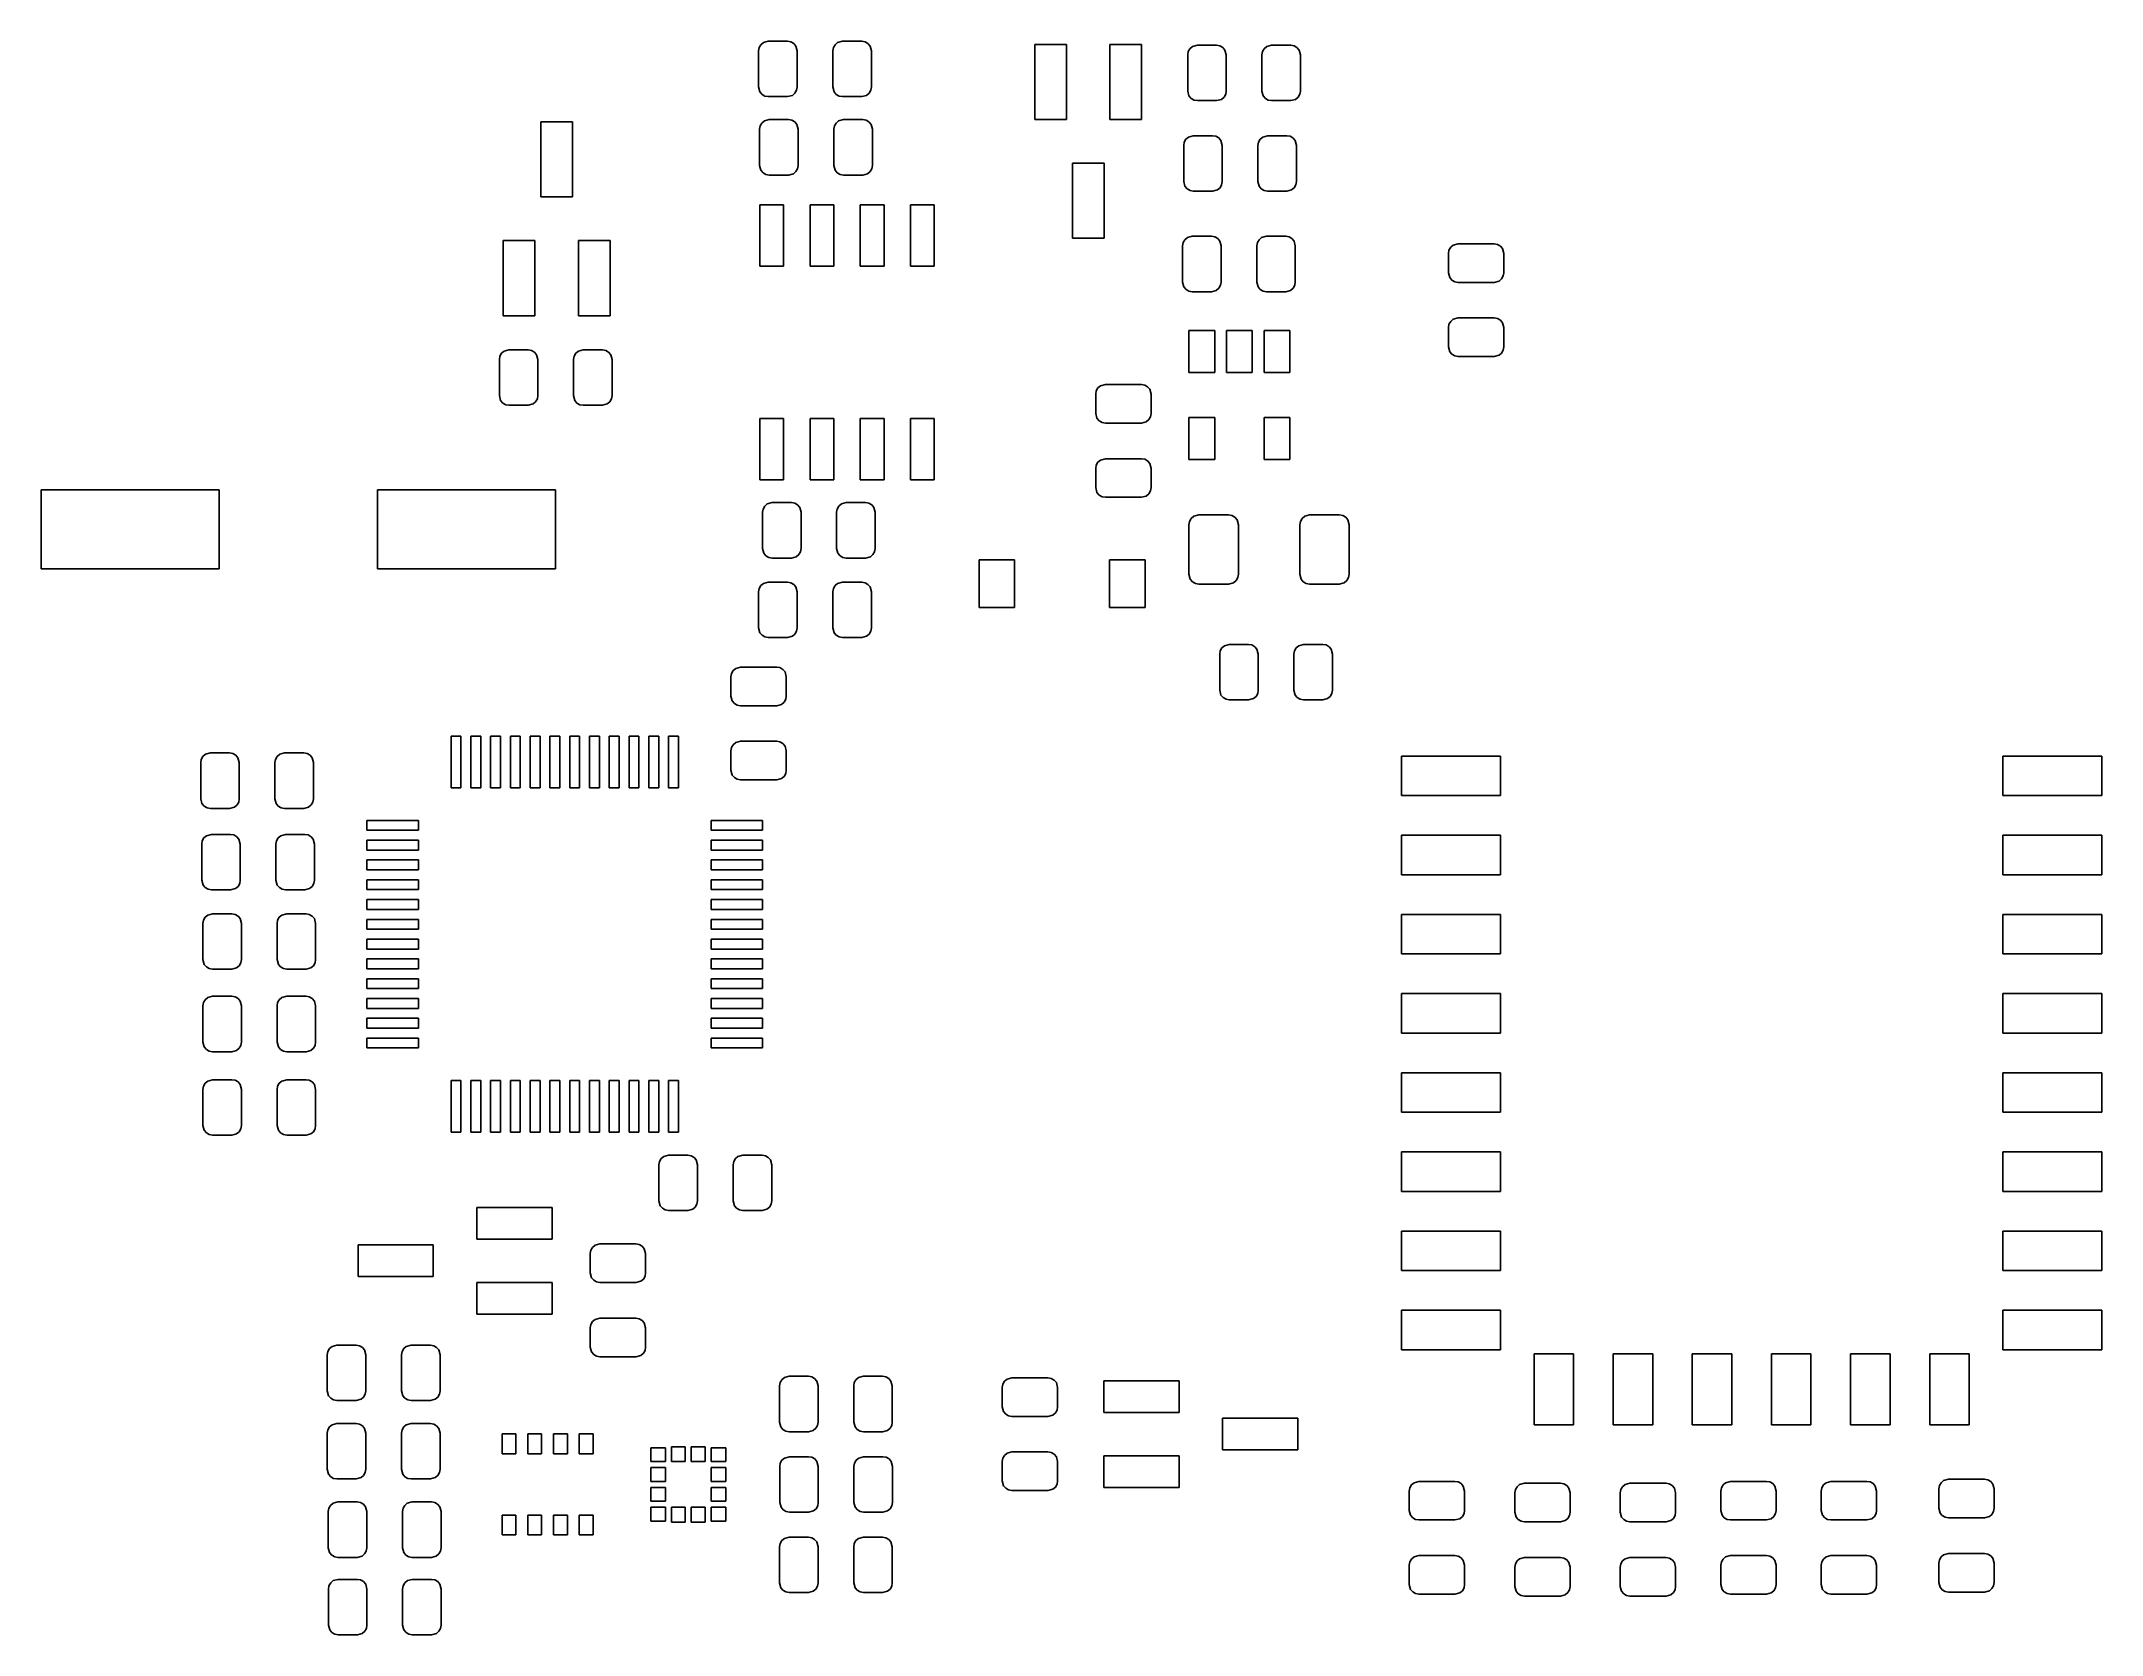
# Model space of a CAD drawing. Extents: x 70.8 to 122.8, y -108.7 to -68.4.
import ezdxf

# ---------------------------------------------------------------- set-up
doc = ezdxf.new("R2010")
doc.units = 0
doc.header["$MEASUREMENT"] = 0
doc.layers.add('BLACK', color=7, linetype='CONTINUOUS')

msp = doc.modelspace()

# ---------------------------------------------------------------- linework, layer by layer
at = {"layer": 'BLACK', "linetype": 'CONTINUOUS'}
for p, q in [((88.8997, -68.6825), (88.9144, -68.5992)), ((88.8997, -69.5951), (88.8997, -68.6825)), ((88.9144, -68.5992), (88.9567, -68.5259)), ((88.9567, -68.5259), (89.0216, -68.4715)), ((89.0216, -68.4715), (89.1435, -68.4388)), ((89.1435, -68.4388), (89.6309, -68.4388)), ((89.6309, -68.4388), (89.7143, -68.4535)), ((89.7143, -68.4535), (89.7876, -68.4958)), ((89.7876, -68.4958), (89.842, -68.5607)), ((89.842, -68.5607), (89.8747, -68.6825)), ((89.8747, -68.6825), (89.8747, -69.5951)), ((90.7747, -68.6825), (90.7894, -68.5992)), ((90.7747, -69.5951), (90.7747, -68.6825)), ((90.7894, -68.5992), (90.8317, -68.5259)), ((90.8317, -68.5259), (90.8966, -68.4715)), ((90.8966, -68.4715), (91.0185, -68.4388)), ((91.0185, -68.4388), (91.5059, -68.4388)), ((91.5059, -68.4388), (91.5893, -68.4535)), ((91.5893, -68.4535), (91.6626, -68.4958)), ((91.6626, -68.4958), (91.717, -68.5607)), ((91.717, -68.5607), (91.7497, -68.6825)), ((91.7497, -68.6825), (91.7497, -69.5951)), ((95.8812, -70.4176), (95.8812, -68.5176)), ((95.8812, -68.5176), (96.6812, -68.5176)), ((96.6812, -68.5176), (96.6812, -70.4176)), ((97.7812, -70.4176), (97.7812, -68.5176)), ((97.7812, -68.5176), (98.5812, -68.5176)), ((98.5812, -68.5176), (98.5812, -70.4176)), ((99.7455, -68.7841), (99.7602, -68.7008)), ((99.7602, -68.7008), (99.8025, -68.6275)), ((99.8025, -68.6275), (99.8674, -68.5731)), ((99.8674, -68.5731), (99.9892, -68.5404)), ((99.9892, -68.5404), (100.477, -68.5404)), ((100.477, -68.5404), (100.56, -68.5551)), ((100.56, -68.5551), (100.633, -68.5974)), ((100.633, -68.5974), (100.688, -68.6623)), ((100.688, -68.6623), (100.721, -68.7841)), ((101.62, -68.7841), (101.635, -68.7008)), ((101.635, -68.7008), (101.678, -68.6275)), ((101.678, -68.6275), (101.742, -68.5731)), ((101.742, -68.5731), (101.864, -68.5404)), ((101.864, -68.5404), (102.352, -68.5404)), ((102.352, -68.5404), (102.435, -68.5551)), ((102.435, -68.5551), (102.508, -68.5974)), ((102.508, -68.5974), (102.563, -68.6623)), ((102.563, -68.6623), (102.596, -68.7841)), ((99.7455, -69.6966), (99.7455, -68.7841)), ((100.721, -68.7841), (100.721, -69.6966)), ((101.62, -69.6966), (101.62, -68.7841)), ((102.596, -68.7841), (102.596, -69.6966)), ((88.9324, -69.7169), (88.8997, -69.5951)), ((88.9868, -69.7818), (88.9324, -69.7169)), ((89.0601, -69.8241), (88.9868, -69.7818)), ((89.8177, -69.7517), (89.7528, -69.8061)), ((89.86, -69.6784), (89.8177, -69.7517)), ((89.8747, -69.5951), (89.86, -69.6784)), ((90.8074, -69.7169), (90.7747, -69.5951)), ((90.8618, -69.7818), (90.8074, -69.7169)), ((90.9351, -69.8241), (90.8618, -69.7818)), ((91.6927, -69.7517), (91.6278, -69.8061)), ((91.735, -69.6784), (91.6927, -69.7517)), ((91.7497, -69.5951), (91.735, -69.6784)), ((99.7782, -69.8185), (99.7455, -69.6966)), ((100.706, -69.78), (100.663, -69.8533)), ((100.721, -69.6966), (100.706, -69.78)), ((101.653, -69.8185), (101.62, -69.6966)), ((102.581, -69.78), (102.538, -69.8533)), ((102.596, -69.6966), (102.581, -69.78)), ((89.1435, -69.8388), (89.0601, -69.8241)), ((89.6309, -69.8388), (89.1435, -69.8388)), ((89.7528, -69.8061), (89.6309, -69.8388)), ((91.0185, -69.8388), (90.9351, -69.8241)), ((91.5059, -69.8388), (91.0185, -69.8388)), ((91.6278, -69.8061), (91.5059, -69.8388)), ((99.8326, -69.8834), (99.7782, -69.8185)), ((99.9059, -69.9257), (99.8326, -69.8834)), ((99.9892, -69.9404), (99.9059, -69.9257)), ((100.477, -69.9404), (99.9892, -69.9404)), ((100.599, -69.9077), (100.477, -69.9404)), ((100.663, -69.8533), (100.599, -69.9077)), ((101.708, -69.8834), (101.653, -69.8185)), ((101.781, -69.9257), (101.708, -69.8834)), ((101.864, -69.9404), (101.781, -69.9257)), ((102.352, -69.9404), (101.864, -69.9404)), ((102.474, -69.9077), (102.352, -69.9404)), ((102.538, -69.8533), (102.474, -69.9077)), ((83.3946, -72.3734), (83.3946, -70.4734)), ((83.3946, -70.4734), (84.1946, -70.4734)), ((84.1946, -70.4734), (84.1946, -72.3734)), ((88.9251, -70.6637), (88.9398, -70.5804)), ((88.9251, -71.5763), (88.9251, -70.6637)), ((88.9398, -70.5804), (88.9821, -70.5071)), ((88.9821, -70.5071), (89.047, -70.4527)), ((89.047, -70.4527), (89.1688, -70.42)), ((89.1688, -70.42), (89.6563, -70.42)), ((89.6563, -70.42), (89.7397, -70.4347)), ((89.7397, -70.4347), (89.813, -70.477)), ((89.813, -70.477), (89.8674, -70.5419)), ((89.8674, -70.5419), (89.9001, -70.6637)), ((89.9001, -70.6637), (89.9001, -71.5763)), ((90.8001, -70.6637), (90.8148, -70.5804)), ((90.8001, -71.5763), (90.8001, -70.6637)), ((90.8148, -70.5804), (90.8571, -70.5071)), ((90.8571, -70.5071), (90.922, -70.4527)), ((90.922, -70.4527), (91.0438, -70.42)), ((91.0438, -70.42), (91.5313, -70.42)), ((91.5313, -70.42), (91.6147, -70.4347)), ((91.6147, -70.4347), (91.688, -70.477)), ((91.688, -70.477), (91.7424, -70.5419)), ((91.7424, -70.5419), (91.7751, -70.6637)), ((91.7751, -70.6637), (91.7751, -71.5763)), ((96.6812, -70.4176), (95.8812, -70.4176)), ((98.5812, -70.4176), (97.7812, -70.4176)), ((99.7658, -70.8591), (99.8876, -70.8264)), ((99.8876, -70.8264), (100.375, -70.8264)), ((100.375, -70.8264), (100.459, -70.8411)), ((101.641, -70.8591), (101.763, -70.8264)), ((101.763, -70.8264), (102.25, -70.8264)), ((102.25, -70.8264), (102.334, -70.8411)), ((99.6439, -71.0701), (99.6586, -70.9868)), ((99.6439, -71.9826), (99.6439, -71.0701)), ((99.6586, -70.9868), (99.7009, -70.9135)), ((99.7009, -70.9135), (99.7658, -70.8591)), ((100.459, -70.8411), (100.532, -70.8834)), ((100.532, -70.8834), (100.586, -70.9483)), ((100.586, -70.9483), (100.619, -71.0701)), ((100.619, -71.0701), (100.619, -71.9826)), ((101.519, -71.0701), (101.534, -70.9868)), ((101.519, -71.9826), (101.519, -71.0701)), ((101.534, -70.9868), (101.576, -70.9135)), ((101.576, -70.9135), (101.641, -70.8591)), ((102.334, -70.8411), (102.407, -70.8834)), ((102.407, -70.8834), (102.461, -70.9483)), ((102.461, -70.9483), (102.494, -71.0701)), ((102.494, -71.0701), (102.494, -71.9826)), ((88.9578, -71.6981), (88.9251, -71.5763)), ((89.0122, -71.763), (88.9578, -71.6981)), ((89.0855, -71.8053), (89.0122, -71.763)), ((89.1688, -71.82), (89.0855, -71.8053)), ((89.6563, -71.82), (89.1688, -71.82)), ((89.7782, -71.7873), (89.6563, -71.82)), ((89.8431, -71.7329), (89.7782, -71.7873)), ((89.8854, -71.6596), (89.8431, -71.7329)), ((89.9001, -71.5763), (89.8854, -71.6596)), ((90.8328, -71.6981), (90.8001, -71.5763)), ((90.8872, -71.763), (90.8328, -71.6981)), ((90.9605, -71.8053), (90.8872, -71.763)), ((91.0438, -71.82), (90.9605, -71.8053)), ((91.5313, -71.82), (91.0438, -71.82)), ((91.6532, -71.7873), (91.5313, -71.82)), ((91.7181, -71.7329), (91.6532, -71.7873)), ((91.7604, -71.6596), (91.7181, -71.7329)), ((91.7751, -71.5763), (91.7604, -71.6596)), ((96.8312, -73.4176), (96.8312, -71.5176)), ((96.8312, -71.5176), (97.6312, -71.5176)), ((97.6312, -71.5176), (97.6312, -73.4176)), ((84.1946, -72.3734), (83.3946, -72.3734)), ((99.6766, -72.1045), (99.6439, -71.9826)), ((99.731, -72.1694), (99.6766, -72.1045)), ((99.8043, -72.2117), (99.731, -72.1694)), ((99.8876, -72.2264), (99.8043, -72.2117)), ((100.375, -72.2264), (99.8876, -72.2264)), ((100.497, -72.1937), (100.375, -72.2264)), ((100.562, -72.1393), (100.497, -72.1937)), ((100.604, -72.066), (100.562, -72.1393)), ((100.619, -71.9826), (100.604, -72.066)), ((101.552, -72.1045), (101.519, -71.9826)), ((101.606, -72.1694), (101.552, -72.1045)), ((101.679, -72.2117), (101.606, -72.1694)), ((101.763, -72.2264), (101.679, -72.2117)), ((102.25, -72.2264), (101.763, -72.2264)), ((102.372, -72.1937), (102.25, -72.2264)), ((102.437, -72.1393), (102.372, -72.1937)), ((102.479, -72.066), (102.437, -72.1393)), ((102.494, -71.9826), (102.479, -72.066)), ((88.9302, -74.1226), (88.9302, -72.5726)), ((88.9302, -72.5726), (89.5302, -72.5726)), ((89.5302, -72.5726), (89.5302, -74.1226)), ((90.2002, -74.1226), (90.2002, -72.5726)), ((90.2002, -72.5726), (90.8002, -72.5726)), ((90.8002, -72.5726), (90.8002, -74.1226)), ((91.4702, -74.1226), (91.4702, -72.5726)), ((91.4702, -72.5726), (92.0702, -72.5726)), ((92.0702, -72.5726), (92.0702, -74.1226)), ((92.7402, -74.1226), (92.7402, -72.5726)), ((92.7402, -72.5726), (93.3402, -72.5726)), ((93.3402, -72.5726), (93.3402, -74.1226)), ((97.6312, -73.4176), (96.8312, -73.4176)), ((99.6732, -73.4535), (99.7381, -73.3991)), ((99.7381, -73.3991), (99.8599, -73.3664)), ((99.8599, -73.3664), (100.347, -73.3664)), ((100.347, -73.3664), (100.431, -73.3811)), ((100.431, -73.3811), (100.504, -73.4234)), ((100.504, -73.4234), (100.559, -73.4883)), ((101.548, -73.4535), (101.613, -73.3991)), ((101.613, -73.3991), (101.735, -73.3664)), ((101.735, -73.3664), (102.222, -73.3664)), ((102.222, -73.3664), (102.306, -73.3811)), ((102.306, -73.3811), (102.379, -73.4234)), ((102.379, -73.4234), (102.434, -73.4883)), ((82.4446, -75.3734), (82.4446, -73.4734)), ((82.4446, -73.4734), (83.2446, -73.4734)), ((83.2446, -73.4734), (83.2446, -75.3734)), ((84.3446, -75.3734), (84.3446, -73.4734)), ((84.3446, -73.4734), (85.1446, -73.4734)), ((85.1446, -73.4734), (85.1446, -75.3734)), ((99.6162, -73.6101), (99.6309, -73.5268)), ((99.6162, -74.5226), (99.6162, -73.6101)), ((99.6309, -73.5268), (99.6732, -73.4535)), ((100.559, -73.4883), (100.591, -73.6101)), ((100.591, -73.6101), (100.591, -74.5226)), ((101.491, -73.6101), (101.506, -73.5268)), ((101.491, -74.5226), (101.491, -73.6101)), ((101.506, -73.5268), (101.548, -73.4535)), ((102.434, -73.4883), (102.466, -73.6101)), ((102.466, -73.6101), (102.466, -74.5226)), ((106.336, -73.7995), (106.35, -73.7162)), ((106.336, -74.287), (106.336, -73.7995)), ((106.35, -73.7162), (106.393, -73.6429)), ((106.393, -73.6429), (106.457, -73.5885)), ((106.457, -73.5885), (106.579, -73.5558)), ((106.579, -73.5558), (107.492, -73.5558)), ((107.492, -73.5558), (107.575, -73.5705)), ((107.575, -73.5705), (107.649, -73.6128)), ((107.649, -73.6128), (107.703, -73.6777)), ((107.703, -73.6777), (107.736, -73.7995)), ((107.736, -73.7995), (107.736, -74.287)), ((89.5302, -74.1226), (88.9302, -74.1226)), ((90.8002, -74.1226), (90.2002, -74.1226)), ((92.0702, -74.1226), (91.4702, -74.1226)), ((93.3402, -74.1226), (92.7402, -74.1226)), ((106.368, -74.4089), (106.336, -74.287)), ((106.423, -74.4738), (106.368, -74.4089)), ((106.496, -74.5161), (106.423, -74.4738)), ((107.679, -74.4437), (107.614, -74.4981)), ((107.721, -74.3704), (107.679, -74.4437)), ((107.736, -74.287), (107.721, -74.3704)), ((99.6489, -74.6445), (99.6162, -74.5226)), ((99.7033, -74.7094), (99.6489, -74.6445)), ((99.7766, -74.7517), (99.7033, -74.7094)), ((99.8599, -74.7664), (99.7766, -74.7517)), ((100.347, -74.7664), (99.8599, -74.7664)), ((100.469, -74.7337), (100.347, -74.7664)), ((100.534, -74.6793), (100.469, -74.7337)), ((100.576, -74.606), (100.534, -74.6793)), ((100.591, -74.5226), (100.576, -74.606)), ((101.524, -74.6445), (101.491, -74.5226)), ((101.578, -74.7094), (101.524, -74.6445)), ((101.652, -74.7517), (101.578, -74.7094)), ((101.735, -74.7664), (101.652, -74.7517)), ((102.222, -74.7664), (101.735, -74.7664)), ((102.344, -74.7337), (102.222, -74.7664)), ((102.409, -74.6793), (102.344, -74.7337)), ((102.451, -74.606), (102.409, -74.6793)), ((102.466, -74.5226), (102.451, -74.606)), ((106.579, -74.5308), (106.496, -74.5161)), ((107.492, -74.5308), (106.579, -74.5308)), ((107.614, -74.4981), (107.492, -74.5308)), ((83.2446, -75.3734), (82.4446, -75.3734)), ((85.1446, -75.3734), (84.3446, -75.3734)), ((106.35, -75.5912), (106.393, -75.5179)), ((106.393, -75.5179), (106.457, -75.4635)), ((106.457, -75.4635), (106.579, -75.4308)), ((106.579, -75.4308), (107.492, -75.4308)), ((107.492, -75.4308), (107.575, -75.4455)), ((107.575, -75.4455), (107.649, -75.4878)), ((107.649, -75.4878), (107.703, -75.5527)), ((99.7776, -76.8067), (99.7776, -75.7467)), ((99.7776, -75.7467), (100.428, -75.7467)), ((100.428, -75.7467), (100.428, -76.8067)), ((100.728, -76.8067), (100.728, -75.7467)), ((100.728, -75.7467), (101.378, -75.7467)), ((101.378, -75.7467), (101.378, -76.8067)), ((101.678, -76.8067), (101.678, -75.7467)), ((101.678, -75.7467), (102.328, -75.7467)), ((102.328, -75.7467), (102.328, -76.8067)), ((106.336, -75.6745), (106.35, -75.5912)), ((106.336, -76.162), (106.336, -75.6745)), ((107.703, -75.5527), (107.736, -75.6745)), ((107.736, -75.6745), (107.736, -76.162)), ((82.3465, -76.4804), (82.3612, -76.397)), ((82.3465, -77.3928), (82.3465, -76.4804)), ((82.3612, -76.397), (82.4035, -76.3237)), ((82.4035, -76.3237), (82.4684, -76.2693)), ((82.4684, -76.2693), (82.5902, -76.2366)), ((82.5902, -76.2366), (83.0777, -76.2366)), ((83.0777, -76.2366), (83.1611, -76.2513)), ((83.1611, -76.2513), (83.2344, -76.2936)), ((83.2344, -76.2936), (83.2888, -76.3585)), ((83.2888, -76.3585), (83.3215, -76.4804)), ((83.3215, -76.4804), (83.3215, -77.3928)), ((84.2215, -76.4804), (84.2362, -76.397)), ((84.2215, -77.3928), (84.2215, -76.4804)), ((84.2362, -76.397), (84.2785, -76.3237)), ((84.2785, -76.3237), (84.3434, -76.2693)), ((84.3434, -76.2693), (84.4652, -76.2366)), ((84.4652, -76.2366), (84.9527, -76.2366)), ((84.9527, -76.2366), (85.0361, -76.2513)), ((85.0361, -76.2513), (85.1094, -76.2936)), ((85.1094, -76.2936), (85.1638, -76.3585)), ((85.1638, -76.3585), (85.1965, -76.4804)), ((85.1965, -76.4804), (85.1965, -77.3928)), ((106.368, -76.2839), (106.336, -76.162)), ((106.423, -76.3488), (106.368, -76.2839)), ((106.496, -76.3911), (106.423, -76.3488)), ((106.579, -76.4058), (106.496, -76.3911)), ((107.492, -76.4058), (106.579, -76.4058)), ((107.614, -76.3731), (107.492, -76.4058)), ((107.679, -76.3187), (107.614, -76.3731)), ((107.721, -76.2454), (107.679, -76.3187)), ((107.736, -76.162), (107.721, -76.2454)), ((100.428, -76.8067), (99.7776, -76.8067)), ((101.378, -76.8067), (100.728, -76.8067)), ((102.328, -76.8067), (101.678, -76.8067)), ((82.3792, -77.5147), (82.3465, -77.3928)), ((82.4336, -77.5796), (82.3792, -77.5147)), ((82.5069, -77.6219), (82.4336, -77.5796)), ((83.1996, -77.6039), (83.0777, -77.6366)), ((83.2645, -77.5495), (83.1996, -77.6039)), ((83.3068, -77.4762), (83.2645, -77.5495)), ((83.3215, -77.3928), (83.3068, -77.4762)), ((84.2542, -77.5147), (84.2215, -77.3928)), ((84.3086, -77.5796), (84.2542, -77.5147)), ((84.3819, -77.6219), (84.3086, -77.5796)), ((85.0746, -77.6039), (84.9527, -77.6366)), ((85.1395, -77.5495), (85.0746, -77.6039)), ((85.1818, -77.4762), (85.1395, -77.5495)), ((85.1965, -77.3928), (85.1818, -77.4762)), ((97.4202, -77.3555), (97.4349, -77.2722)), ((97.4202, -77.843), (97.4202, -77.3555)), ((97.4349, -77.2722), (97.4772, -77.1989)), ((97.4772, -77.1989), (97.5421, -77.1445)), ((97.5421, -77.1445), (97.6639, -77.1118)), ((97.6639, -77.1118), (98.5764, -77.1118)), ((98.5764, -77.1118), (98.6598, -77.1265)), ((98.6598, -77.1265), (98.7331, -77.1688)), ((98.7331, -77.1688), (98.7875, -77.2337)), ((98.7875, -77.2337), (98.8202, -77.3555)), ((98.8202, -77.3555), (98.8202, -77.843)), ((82.5902, -77.6366), (82.5069, -77.6219)), ((83.0777, -77.6366), (82.5902, -77.6366)), ((84.4652, -77.6366), (84.3819, -77.6219)), ((84.9527, -77.6366), (84.4652, -77.6366)), ((88.9302, -79.5226), (88.9302, -77.9726)), ((88.9302, -77.9726), (89.5302, -77.9726)), ((89.5302, -77.9726), (89.5302, -79.5226)), ((90.2002, -79.5226), (90.2002, -77.9726)), ((90.2002, -77.9726), (90.8002, -77.9726)), ((90.8002, -77.9726), (90.8002, -79.5226)), ((91.4702, -79.5226), (91.4702, -77.9726)), ((91.4702, -77.9726), (92.0702, -77.9726)), ((92.0702, -77.9726), (92.0702, -79.5226)), ((92.7402, -79.5226), (92.7402, -77.9726)), ((92.7402, -77.9726), (93.3402, -77.9726)), ((93.3402, -77.9726), (93.3402, -79.5226)), ((97.4529, -77.9649), (97.4202, -77.843)), ((97.5073, -78.0298), (97.4529, -77.9649)), ((97.5806, -78.0721), (97.5073, -78.0298)), ((97.6639, -78.0868), (97.5806, -78.0721)), ((98.5764, -78.0868), (97.6639, -78.0868)), ((98.6983, -78.0541), (98.5764, -78.0868)), ((98.7632, -77.9997), (98.6983, -78.0541)), ((98.8055, -77.9264), (98.7632, -77.9997)), ((98.8202, -77.843), (98.8055, -77.9264)), ((99.7776, -79.0067), (99.7776, -77.9467)), ((99.7776, -77.9467), (100.428, -77.9467)), ((100.428, -77.9467), (100.428, -79.0067)), ((101.678, -79.0067), (101.678, -77.9467)), ((101.678, -77.9467), (102.328, -77.9467)), ((102.328, -77.9467), (102.328, -79.0067)), ((97.4202, -79.2305), (97.4349, -79.1472)), ((97.4349, -79.1472), (97.4772, -79.0739)), ((97.4772, -79.0739), (97.5421, -79.0195)), ((97.5421, -79.0195), (97.6639, -78.9868)), ((97.6639, -78.9868), (98.5764, -78.9868)), ((98.5764, -78.9868), (98.6598, -79.0015)), ((98.6598, -79.0015), (98.7331, -79.0438)), ((98.7331, -79.0438), (98.7875, -79.1087)), ((98.7875, -79.1087), (98.8202, -79.2305)), ((100.428, -79.0067), (99.7776, -79.0067)), ((102.328, -79.0067), (101.678, -79.0067)), ((89.5302, -79.5226), (88.9302, -79.5226)), ((90.8002, -79.5226), (90.2002, -79.5226)), ((92.0702, -79.5226), (91.4702, -79.5226)), ((93.3402, -79.5226), (92.7402, -79.5226)), ((97.4202, -79.718), (97.4202, -79.2305)), ((98.8202, -79.2305), (98.8202, -79.718)), ((70.7668, -81.772), (70.7668, -79.772)), ((70.7668, -79.772), (75.2668, -79.772)), ((75.2668, -79.772), (75.2668, -81.772)), ((79.2668, -81.772), (79.2668, -79.772)), ((79.2668, -79.772), (83.7668, -79.772)), ((83.7668, -79.772), (83.7668, -81.772)), ((89.0114, -80.2578), (89.0537, -80.1845)), ((89.0537, -80.1845), (89.1186, -80.1301)), ((89.1186, -80.1301), (89.2404, -80.0974)), ((89.2404, -80.0974), (89.7279, -80.0974)), ((89.7279, -80.0974), (89.8113, -80.1121)), ((89.8113, -80.1121), (89.8846, -80.1544)), ((89.8846, -80.1544), (89.939, -80.2193)), ((90.8864, -80.2578), (90.9287, -80.1845)), ((90.9287, -80.1845), (90.9936, -80.1301)), ((90.9936, -80.1301), (91.1154, -80.0974)), ((91.1154, -80.0974), (91.6029, -80.0974)), ((91.6029, -80.0974), (91.6863, -80.1121)), ((91.6863, -80.1121), (91.7596, -80.1544)), ((91.7596, -80.1544), (91.814, -80.2193)), ((97.4529, -79.8399), (97.4202, -79.718)), ((97.5073, -79.9048), (97.4529, -79.8399)), ((97.5806, -79.9471), (97.5073, -79.9048)), ((97.6639, -79.9618), (97.5806, -79.9471)), ((98.5764, -79.9618), (97.6639, -79.9618)), ((98.6983, -79.9291), (98.5764, -79.9618)), ((98.7632, -79.8747), (98.6983, -79.9291)), ((98.8055, -79.8014), (98.7632, -79.8747)), ((98.8202, -79.718), (98.8055, -79.8014)), ((88.9967, -80.3411), (89.0114, -80.2578)), ((88.9967, -81.2536), (88.9967, -80.3411)), ((89.939, -80.2193), (89.9717, -80.3411)), ((89.9717, -80.3411), (89.9717, -81.2536)), ((90.8717, -80.3411), (90.8864, -80.2578)), ((90.8717, -81.2536), (90.8717, -80.3411)), ((91.814, -80.2193), (91.8467, -80.3411)), ((91.8467, -80.3411), (91.8467, -81.2536)), ((99.7782, -80.655), (99.7933, -80.5695)), ((99.7782, -81.905), (99.7782, -80.655)), ((99.7933, -80.5695), (99.8367, -80.4943)), ((99.8367, -80.4943), (99.9032, -80.4385)), ((99.9032, -80.4385), (100.028, -80.405)), ((100.028, -80.405), (100.778, -80.405)), ((100.778, -80.405), (100.864, -80.4201)), ((100.864, -80.4201), (100.939, -80.4635)), ((100.939, -80.4635), (100.995, -80.53)), ((100.995, -80.53), (101.028, -80.655)), ((101.028, -80.655), (101.028, -81.905)), ((102.578, -80.655), (102.593, -80.5695)), ((102.578, -81.905), (102.578, -80.655)), ((102.593, -80.5695), (102.637, -80.4943)), ((102.637, -80.4943), (102.703, -80.4385)), ((102.703, -80.4385), (102.828, -80.405)), ((102.828, -80.405), (103.578, -80.405)), ((103.578, -80.405), (103.664, -80.4201)), ((103.664, -80.4201), (103.739, -80.4635)), ((103.739, -80.4635), (103.795, -80.53)), ((103.795, -80.53), (103.828, -80.655)), ((103.828, -80.655), (103.828, -81.905)), ((89.0294, -81.3755), (88.9967, -81.2536)), ((89.0838, -81.4404), (89.0294, -81.3755)), ((89.1571, -81.4827), (89.0838, -81.4404)), ((89.2404, -81.4974), (89.1571, -81.4827)), ((89.7279, -81.4974), (89.2404, -81.4974)), ((89.8498, -81.4647), (89.7279, -81.4974)), ((89.9147, -81.4103), (89.8498, -81.4647)), ((89.957, -81.337), (89.9147, -81.4103)), ((89.9717, -81.2536), (89.957, -81.337)), ((90.9044, -81.3755), (90.8717, -81.2536)), ((90.9588, -81.4404), (90.9044, -81.3755)), ((91.0321, -81.4827), (90.9588, -81.4404)), ((91.1154, -81.4974), (91.0321, -81.4827)), ((91.6029, -81.4974), (91.1154, -81.4974)), ((91.7248, -81.4647), (91.6029, -81.4974)), ((91.7897, -81.4103), (91.7248, -81.4647)), ((91.832, -81.337), (91.7897, -81.4103)), ((91.8467, -81.2536), (91.832, -81.337)), ((94.4708, -82.7436), (94.4708, -81.5436)), ((94.4708, -81.5436), (95.3708, -81.5436)), ((95.3708, -81.5436), (95.3708, -82.7436)), ((97.7708, -82.7436), (97.7708, -81.5436)), ((97.7708, -81.5436), (98.6708, -81.5436)), ((98.6708, -81.5436), (98.6708, -82.7436)), ((75.2668, -81.772), (70.7668, -81.772)), ((83.7668, -81.772), (79.2668, -81.772)), ((88.8997, -82.3477), (88.9144, -82.2644)), ((88.9144, -82.2644), (88.9567, -82.1911)), ((88.9567, -82.1911), (89.0216, -82.1367)), ((89.0216, -82.1367), (89.1435, -82.104)), ((89.1435, -82.104), (89.6309, -82.104)), ((89.6309, -82.104), (89.7143, -82.1187)), ((89.7143, -82.1187), (89.7876, -82.161)), ((89.7876, -82.161), (89.842, -82.2259)), ((89.842, -82.2259), (89.8747, -82.3477)), ((90.7747, -82.3477), (90.7894, -82.2644)), ((90.7894, -82.2644), (90.8317, -82.1911)), ((90.8317, -82.1911), (90.8966, -82.1367)), ((90.8966, -82.1367), (91.0185, -82.104)), ((91.0185, -82.104), (91.5059, -82.104)), ((91.5059, -82.104), (91.5893, -82.1187)), ((91.5893, -82.1187), (91.6626, -82.161)), ((91.6626, -82.161), (91.717, -82.2259)), ((91.717, -82.2259), (91.7497, -82.3477)), ((99.8117, -82.03), (99.7782, -81.905)), ((99.8675, -82.0965), (99.8117, -82.03)), ((99.9427, -82.1399), (99.8675, -82.0965)), ((100.028, -82.155), (99.9427, -82.1399)), ((100.778, -82.155), (100.028, -82.155)), ((100.903, -82.1215), (100.778, -82.155)), ((100.97, -82.0657), (100.903, -82.1215)), ((101.013, -81.9905), (100.97, -82.0657)), ((101.028, -81.905), (101.013, -81.9905)), ((102.612, -82.03), (102.578, -81.905)), ((102.668, -82.0965), (102.612, -82.03)), ((102.743, -82.1399), (102.668, -82.0965)), ((102.828, -82.155), (102.743, -82.1399)), ((103.578, -82.155), (102.828, -82.155)), ((103.703, -82.1215), (103.578, -82.155)), ((103.77, -82.0657), (103.703, -82.1215)), ((103.813, -81.9905), (103.77, -82.0657)), ((103.828, -81.905), (103.813, -81.9905)), ((88.8997, -83.2602), (88.8997, -82.3477)), ((89.8747, -82.3477), (89.8747, -83.2602)), ((90.7747, -83.2602), (90.7747, -82.3477)), ((91.7497, -82.3477), (91.7497, -83.2602)), ((95.3708, -82.7436), (94.4708, -82.7436)), ((98.6708, -82.7436), (97.7708, -82.7436)), ((88.9324, -83.3821), (88.8997, -83.2602)), ((89.8747, -83.2602), (89.86, -83.3436)), ((90.8074, -83.3821), (90.7747, -83.2602)), ((91.7497, -83.2602), (91.735, -83.3436)), ((88.9868, -83.447), (88.9324, -83.3821)), ((89.0601, -83.4893), (88.9868, -83.447)), ((89.1435, -83.504), (89.0601, -83.4893)), ((89.6309, -83.504), (89.1435, -83.504)), ((89.7528, -83.4713), (89.6309, -83.504)), ((89.8177, -83.4169), (89.7528, -83.4713)), ((89.86, -83.3436), (89.8177, -83.4169)), ((90.8618, -83.447), (90.8074, -83.3821)), ((90.9351, -83.4893), (90.8618, -83.447)), ((91.0185, -83.504), (90.9351, -83.4893)), ((91.5059, -83.504), (91.0185, -83.504)), ((91.6278, -83.4713), (91.5059, -83.504)), ((91.6927, -83.4169), (91.6278, -83.4713)), ((91.735, -83.3436), (91.6927, -83.4169)), ((100.554, -83.9226), (100.568, -83.8392)), ((100.568, -83.8392), (100.611, -83.7659)), ((100.611, -83.7659), (100.676, -83.7115)), ((100.676, -83.7115), (100.797, -83.6788)), ((100.797, -83.6788), (101.285, -83.6788)), ((101.285, -83.6788), (101.368, -83.6935)), ((101.368, -83.6935), (101.442, -83.7358)), ((101.442, -83.7358), (101.496, -83.8007)), ((101.496, -83.8007), (101.529, -83.9226)), ((102.429, -83.9226), (102.443, -83.8392)), ((102.443, -83.8392), (102.486, -83.7659)), ((102.486, -83.7659), (102.551, -83.7115)), ((102.551, -83.7115), (102.672, -83.6788)), ((102.672, -83.6788), (103.16, -83.6788)), ((103.16, -83.6788), (103.243, -83.6935)), ((103.243, -83.6935), (103.317, -83.7358)), ((103.317, -83.7358), (103.371, -83.8007)), ((103.371, -83.8007), (103.404, -83.9226)), ((88.2147, -84.4119), (88.257, -84.3386)), ((88.257, -84.3386), (88.3219, -84.2842)), ((88.3219, -84.2842), (88.4437, -84.2515)), ((88.4437, -84.2515), (89.3563, -84.2515)), ((89.3563, -84.2515), (89.4396, -84.2662)), ((89.4396, -84.2662), (89.5129, -84.3085)), ((89.5129, -84.3085), (89.5673, -84.3734)), ((89.5673, -84.3734), (89.6, -84.4952)), ((100.554, -84.835), (100.554, -83.9226)), ((101.529, -83.9226), (101.529, -84.835)), ((102.429, -84.835), (102.429, -83.9226)), ((103.404, -83.9226), (103.404, -84.835)), ((88.2, -84.4952), (88.2147, -84.4119)), ((88.2, -84.9827), (88.2, -84.4952)), ((89.6, -84.4952), (89.6, -84.9827)), ((100.586, -84.9569), (100.554, -84.835)), ((101.529, -84.835), (101.514, -84.9184)), ((102.461, -84.9569), (102.429, -84.835)), ((103.404, -84.835), (103.389, -84.9184)), ((88.2327, -85.1046), (88.2, -84.9827)), ((88.2871, -85.1695), (88.2327, -85.1046)), ((88.3604, -85.2118), (88.2871, -85.1695)), ((88.4437, -85.2265), (88.3604, -85.2118)), ((89.3563, -85.2265), (88.4437, -85.2265)), ((89.4781, -85.1938), (89.3563, -85.2265)), ((89.543, -85.1394), (89.4781, -85.1938)), ((89.5853, -85.0661), (89.543, -85.1394)), ((89.6, -84.9827), (89.5853, -85.0661)), ((100.641, -85.0218), (100.586, -84.9569)), ((100.714, -85.0641), (100.641, -85.0218)), ((100.797, -85.0788), (100.714, -85.0641)), ((101.285, -85.0788), (100.797, -85.0788)), ((101.407, -85.0461), (101.285, -85.0788)), ((101.472, -84.9917), (101.407, -85.0461)), ((101.514, -84.9184), (101.472, -84.9917)), ((102.516, -85.0218), (102.461, -84.9569)), ((102.589, -85.0641), (102.516, -85.0218)), ((102.672, -85.0788), (102.589, -85.0641)), ((103.16, -85.0788), (102.672, -85.0788)), ((103.282, -85.0461), (103.16, -85.0788)), ((103.347, -84.9917), (103.282, -85.0461)), ((103.389, -84.9184), (103.347, -84.9917)), ((74.8551, -86.5091), (74.92, -86.4547)), ((74.92, -86.4547), (75.0418, -86.422)), ((75.0418, -86.422), (75.5293, -86.422)), ((75.5293, -86.422), (75.6127, -86.4367)), ((75.6127, -86.4367), (75.686, -86.479)), ((76.7301, -86.5091), (76.795, -86.4547)), ((76.795, -86.4547), (76.9168, -86.422)), ((76.9168, -86.422), (77.4043, -86.422)), ((77.4043, -86.422), (77.4877, -86.4367)), ((77.4877, -86.4367), (77.561, -86.479)), ((81.125, -87.3), (81.125, -86)), ((81.125, -86), (81.375, -86)), ((81.375, -86), (81.375, -87.3)), ((81.625, -87.3), (81.625, -86)), ((81.625, -86), (81.875, -86)), ((81.875, -86), (81.875, -87.3)), ((82.125, -87.3), (82.125, -86)), ((82.125, -86), (82.375, -86)), ((82.375, -86), (82.375, -87.3)), ((82.625, -87.3), (82.625, -86)), ((82.625, -86), (82.875, -86)), ((82.875, -86), (82.875, -87.3)), ((83.125, -87.3), (83.125, -86)), ((83.125, -86), (83.375, -86)), ((83.375, -86), (83.375, -87.3)), ((83.625, -87.3), (83.625, -86)), ((83.625, -86), (83.875, -86)), ((83.875, -86), (83.875, -87.3)), ((84.125, -87.3), (84.125, -86)), ((84.125, -86), (84.375, -86)), ((84.375, -86), (84.375, -87.3)), ((84.625, -87.3), (84.625, -86)), ((84.625, -86), (84.875, -86)), ((84.875, -86), (84.875, -87.3)), ((85.125, -87.3), (85.125, -86)), ((85.125, -86), (85.375, -86)), ((85.375, -86), (85.375, -87.3)), ((85.625, -87.3), (85.625, -86)), ((85.625, -86), (85.875, -86)), ((85.875, -86), (85.875, -87.3)), ((86.125, -87.3), (86.125, -86)), ((86.125, -86), (86.375, -86)), ((86.375, -86), (86.375, -87.3)), ((86.625, -87.3), (86.625, -86)), ((86.625, -86), (86.875, -86)), ((86.875, -86), (86.875, -87.3)), ((88.2, -86.3702), (88.2147, -86.2869)), ((88.2, -86.8577), (88.2, -86.3702)), ((88.2147, -86.2869), (88.257, -86.2136)), ((88.257, -86.2136), (88.3219, -86.1592)), ((88.3219, -86.1592), (88.4437, -86.1265)), ((88.4437, -86.1265), (89.3563, -86.1265)), ((89.3563, -86.1265), (89.4396, -86.1412)), ((89.4396, -86.1412), (89.5129, -86.1835)), ((89.5129, -86.1835), (89.5673, -86.2484)), ((89.5673, -86.2484), (89.6, -86.3702)), ((89.6, -86.3702), (89.6, -86.8577)), ((74.7981, -86.6658), (74.8128, -86.5824)), ((74.7981, -87.5782), (74.7981, -86.6658)), ((74.8128, -86.5824), (74.8551, -86.5091)), ((75.686, -86.479), (75.7404, -86.5439)), ((75.7404, -86.5439), (75.7731, -86.6658)), ((75.7731, -86.6658), (75.7731, -87.5782)), ((76.6731, -86.6658), (76.6878, -86.5824)), ((76.6731, -87.5782), (76.6731, -86.6658)), ((76.6878, -86.5824), (76.7301, -86.5091)), ((77.561, -86.479), (77.6154, -86.5439)), ((77.6154, -86.5439), (77.6481, -86.6658)), ((77.6481, -86.6658), (77.6481, -87.5782)), ((88.2327, -86.9796), (88.2, -86.8577)), ((89.5853, -86.9411), (89.543, -87.0144)), ((89.6, -86.8577), (89.5853, -86.9411)), ((105.15, -87.5), (105.15, -86.5)), ((105.15, -86.5), (107.65, -86.5)), ((107.65, -86.5), (107.65, -87.5)), ((120.35, -87.5), (120.35, -86.5)), ((120.35, -86.5), (122.85, -86.5)), ((122.85, -86.5), (122.85, -87.5)), ((81.375, -87.3), (81.125, -87.3)), ((81.875, -87.3), (81.625, -87.3)), ((82.375, -87.3), (82.125, -87.3)), ((82.875, -87.3), (82.625, -87.3)), ((83.375, -87.3), (83.125, -87.3)), ((83.875, -87.3), (83.625, -87.3)), ((84.375, -87.3), (84.125, -87.3)), ((84.875, -87.3), (84.625, -87.3)), ((85.375, -87.3), (85.125, -87.3)), ((85.875, -87.3), (85.625, -87.3)), ((86.375, -87.3), (86.125, -87.3)), ((86.875, -87.3), (86.625, -87.3)), ((88.2871, -87.0445), (88.2327, -86.9796)), ((88.3604, -87.0868), (88.2871, -87.0445)), ((88.4437, -87.1015), (88.3604, -87.0868)), ((89.3563, -87.1015), (88.4437, -87.1015)), ((89.4781, -87.0688), (89.3563, -87.1015)), ((89.543, -87.0144), (89.4781, -87.0688)), ((74.8308, -87.7001), (74.7981, -87.5782)), ((74.8852, -87.765), (74.8308, -87.7001)), ((74.9585, -87.8073), (74.8852, -87.765)), ((75.0418, -87.822), (74.9585, -87.8073)), ((75.5293, -87.822), (75.0418, -87.822)), ((75.6512, -87.7893), (75.5293, -87.822)), ((75.7161, -87.7349), (75.6512, -87.7893)), ((75.7584, -87.6616), (75.7161, -87.7349)), ((75.7731, -87.5782), (75.7584, -87.6616)), ((76.7058, -87.7001), (76.6731, -87.5782)), ((76.7602, -87.765), (76.7058, -87.7001)), ((76.8335, -87.8073), (76.7602, -87.765)), ((76.9168, -87.822), (76.8335, -87.8073)), ((77.4043, -87.822), (76.9168, -87.822)), ((77.5262, -87.7893), (77.4043, -87.822)), ((77.5911, -87.7349), (77.5262, -87.7893)), ((77.6334, -87.6616), (77.5911, -87.7349)), ((77.6481, -87.5782), (77.6334, -87.6616)), ((107.65, -87.5), (105.15, -87.5)), ((122.85, -87.5), (120.35, -87.5)), ((74.8805, -88.5665), (74.9454, -88.5121)), ((74.9454, -88.5121), (75.0673, -88.4794)), ((75.0673, -88.4794), (75.5547, -88.4794)), ((75.5547, -88.4794), (75.6381, -88.4941)), ((75.6381, -88.4941), (75.7114, -88.5364)), ((75.7114, -88.5364), (75.7658, -88.6013)), ((76.7555, -88.5665), (76.8204, -88.5121)), ((76.8204, -88.5121), (76.9423, -88.4794)), ((76.9423, -88.4794), (77.4297, -88.4794)), ((77.4297, -88.4794), (77.5131, -88.4941)), ((77.5131, -88.4941), (77.5864, -88.5364)), ((77.5864, -88.5364), (77.6408, -88.6013)), ((79, -88.375), (79, -88.125)), ((79, -88.125), (80.3, -88.125)), ((80.3, -88.375), (79, -88.375)), ((80.3, -88.125), (80.3, -88.375)), ((87.7, -88.375), (87.7, -88.125)), ((87.7, -88.125), (89, -88.125)), ((89, -88.375), (87.7, -88.375)), ((89, -88.125), (89, -88.375)), ((105.15, -89.5), (105.15, -88.5)), ((105.15, -88.5), (107.65, -88.5)), ((107.65, -88.5), (107.65, -89.5)), ((120.35, -89.5), (120.35, -88.5)), ((120.35, -88.5), (122.85, -88.5)), ((122.85, -88.5), (122.85, -89.5)), ((74.8235, -88.7231), (74.8382, -88.6398)), ((74.8235, -89.6356), (74.8235, -88.7231)), ((74.8382, -88.6398), (74.8805, -88.5665)), ((75.7658, -88.6013), (75.7985, -88.7231)), ((75.7985, -88.7231), (75.7985, -89.6356)), ((76.6985, -88.7231), (76.7132, -88.6398)), ((76.6985, -89.6356), (76.6985, -88.7231)), ((76.7132, -88.6398), (76.7555, -88.5665)), ((77.6408, -88.6013), (77.6735, -88.7231)), ((77.6735, -88.7231), (77.6735, -89.6356)), ((79, -88.875), (79, -88.625)), ((79, -88.625), (80.3, -88.625)), ((80.3, -88.875), (79, -88.875)), ((80.3, -88.625), (80.3, -88.875)), ((87.7, -88.875), (87.7, -88.625)), ((87.7, -88.625), (89, -88.625)), ((89, -88.875), (87.7, -88.875)), ((89, -88.625), (89, -88.875)), ((79, -89.375), (79, -89.125)), ((79, -89.125), (80.3, -89.125)), ((80.3, -89.375), (79, -89.375)), ((80.3, -89.125), (80.3, -89.375)), ((87.7, -89.375), (87.7, -89.125)), ((87.7, -89.125), (89, -89.125)), ((89, -89.375), (87.7, -89.375)), ((89, -89.125), (89, -89.375)), ((107.65, -89.5), (105.15, -89.5)), ((122.85, -89.5), (120.35, -89.5)), ((74.8562, -89.7575), (74.8235, -89.6356)), ((74.9106, -89.8224), (74.8562, -89.7575)), ((74.9839, -89.8647), (74.9106, -89.8224)), ((75.0673, -89.8794), (74.9839, -89.8647)), ((75.5547, -89.8794), (75.0673, -89.8794)), ((75.6766, -89.8467), (75.5547, -89.8794)), ((75.7415, -89.7923), (75.6766, -89.8467)), ((75.7838, -89.719), (75.7415, -89.7923)), ((75.7985, -89.6356), (75.7838, -89.719)), ((76.7312, -89.7575), (76.6985, -89.6356)), ((76.7856, -89.8224), (76.7312, -89.7575)), ((76.8589, -89.8647), (76.7856, -89.8224)), ((76.9423, -89.8794), (76.8589, -89.8647)), ((77.4297, -89.8794), (76.9423, -89.8794)), ((77.5516, -89.8467), (77.4297, -89.8794)), ((77.6165, -89.7923), (77.5516, -89.8467)), ((77.6588, -89.719), (77.6165, -89.7923)), ((77.6735, -89.6356), (77.6588, -89.719)), ((79, -89.875), (79, -89.625)), ((79, -89.625), (80.3, -89.625)), ((80.3, -89.875), (79, -89.875)), ((80.3, -89.625), (80.3, -89.875)), ((87.7, -89.875), (87.7, -89.625)), ((87.7, -89.625), (89, -89.625)), ((89, -89.875), (87.7, -89.875)), ((89, -89.625), (89, -89.875)), ((74.8682, -90.6464), (74.9105, -90.5731)), ((74.9105, -90.5731), (74.9754, -90.5187)), ((74.9754, -90.5187), (75.0973, -90.486)), ((75.0973, -90.486), (75.5847, -90.486)), ((75.5847, -90.486), (75.6681, -90.5007)), ((75.6681, -90.5007), (75.7414, -90.543)), ((75.7414, -90.543), (75.7958, -90.6079)), ((75.7958, -90.6079), (75.8285, -90.7297)), ((76.7432, -90.6464), (76.7855, -90.5731)), ((76.7855, -90.5731), (76.8504, -90.5187)), ((76.8504, -90.5187), (76.9723, -90.486)), ((76.9723, -90.486), (77.4597, -90.486)), ((77.4597, -90.486), (77.5431, -90.5007)), ((77.5431, -90.5007), (77.6164, -90.543)), ((77.6164, -90.543), (77.6708, -90.6079)), ((77.6708, -90.6079), (77.7035, -90.7297)), ((79, -90.375), (79, -90.125)), ((79, -90.125), (80.3, -90.125)), ((80.3, -90.375), (79, -90.375)), ((80.3, -90.125), (80.3, -90.375)), ((87.7, -90.375), (87.7, -90.125)), ((87.7, -90.125), (89, -90.125)), ((89, -90.375), (87.7, -90.375)), ((89, -90.125), (89, -90.375)), ((105.15, -91.5), (105.15, -90.5)), ((105.15, -90.5), (107.65, -90.5)), ((107.65, -90.5), (107.65, -91.5)), ((120.35, -91.5), (120.35, -90.5)), ((120.35, -90.5), (122.85, -90.5)), ((122.85, -90.5), (122.85, -91.5)), ((74.8535, -90.7297), (74.8682, -90.6464)), ((74.8535, -91.6422), (74.8535, -90.7297)), ((75.8285, -90.7297), (75.8285, -91.6422)), ((76.7285, -90.7297), (76.7432, -90.6464)), ((76.7285, -91.6422), (76.7285, -90.7297)), ((77.7035, -90.7297), (77.7035, -91.6422)), ((79, -90.875), (79, -90.625)), ((79, -90.625), (80.3, -90.625)), ((80.3, -90.875), (79, -90.875)), ((79, -91.375), (79, -91.125)), ((79, -91.125), (80.3, -91.125)), ((80.3, -90.625), (80.3, -90.875)), ((80.3, -91.125), (80.3, -91.375)), ((87.7, -90.875), (87.7, -90.625)), ((87.7, -90.625), (89, -90.625)), ((89, -90.875), (87.7, -90.875)), ((87.7, -91.375), (87.7, -91.125)), ((87.7, -91.125), (89, -91.125)), ((89, -90.625), (89, -90.875)), ((89, -91.125), (89, -91.375)), ((74.8862, -91.7641), (74.8535, -91.6422)), ((75.8285, -91.6422), (75.8138, -91.7256)), ((76.7612, -91.7641), (76.7285, -91.6422)), ((77.7035, -91.6422), (77.6888, -91.7256)), ((80.3, -91.375), (79, -91.375)), ((79, -91.875), (79, -91.625)), ((79, -91.625), (80.3, -91.625)), ((80.3, -91.625), (80.3, -91.875)), ((89, -91.375), (87.7, -91.375)), ((87.7, -91.875), (87.7, -91.625)), ((87.7, -91.625), (89, -91.625)), ((89, -91.625), (89, -91.875)), ((107.65, -91.5), (105.15, -91.5)), ((122.85, -91.5), (120.35, -91.5)), ((74.9406, -91.829), (74.8862, -91.7641)), ((75.0139, -91.8713), (74.9406, -91.829)), ((75.0973, -91.886), (75.0139, -91.8713)), ((75.5847, -91.886), (75.0973, -91.886)), ((75.7066, -91.8533), (75.5847, -91.886)), ((75.7715, -91.7989), (75.7066, -91.8533)), ((75.8138, -91.7256), (75.7715, -91.7989)), ((76.8156, -91.829), (76.7612, -91.7641)), ((76.8889, -91.8713), (76.8156, -91.829)), ((76.9723, -91.886), (76.8889, -91.8713)), ((77.4597, -91.886), (76.9723, -91.886)), ((77.5816, -91.8533), (77.4597, -91.886)), ((77.6465, -91.7989), (77.5816, -91.8533)), ((77.6888, -91.7256), (77.6465, -91.7989)), ((80.3, -91.875), (79, -91.875)), ((79, -92.375), (79, -92.125)), ((79, -92.125), (80.3, -92.125)), ((80.3, -92.125), (80.3, -92.375)), ((89, -91.875), (87.7, -91.875)), ((87.7, -92.375), (87.7, -92.125)), ((87.7, -92.125), (89, -92.125)), ((89, -92.125), (89, -92.375)), ((74.8682, -92.7292), (74.9105, -92.6559)), ((74.9105, -92.6559), (74.9754, -92.6015)), ((74.9754, -92.6015), (75.0973, -92.5688)), ((75.0973, -92.5688), (75.5847, -92.5688)), ((75.5847, -92.5688), (75.6681, -92.5835)), ((75.6681, -92.5835), (75.7414, -92.6258)), ((75.7414, -92.6258), (75.7958, -92.6907)), ((75.7958, -92.6907), (75.8285, -92.8126)), ((76.7432, -92.7292), (76.7855, -92.6559)), ((76.7855, -92.6559), (76.8504, -92.6015)), ((76.8504, -92.6015), (76.9723, -92.5688)), ((76.9723, -92.5688), (77.4597, -92.5688)), ((77.4597, -92.5688), (77.5431, -92.5835)), ((77.5431, -92.5835), (77.6164, -92.6258)), ((77.6164, -92.6258), (77.6708, -92.6907)), ((77.6708, -92.6907), (77.7035, -92.8126)), ((80.3, -92.375), (79, -92.375)), ((79, -92.875), (79, -92.625)), ((79, -92.625), (80.3, -92.625)), ((80.3, -92.625), (80.3, -92.875)), ((89, -92.375), (87.7, -92.375)), ((87.7, -92.875), (87.7, -92.625)), ((87.7, -92.625), (89, -92.625)), ((89, -92.625), (89, -92.875)), ((105.15, -93.5), (105.15, -92.5)), ((105.15, -92.5), (107.65, -92.5)), ((107.65, -92.5), (107.65, -93.5)), ((120.35, -93.5), (120.35, -92.5)), ((120.35, -92.5), (122.85, -92.5)), ((122.85, -92.5), (122.85, -93.5)), ((74.8535, -92.8126), (74.8682, -92.7292)), ((74.8535, -93.725), (74.8535, -92.8126)), ((75.8285, -92.8126), (75.8285, -93.725)), ((76.7285, -92.8126), (76.7432, -92.7292)), ((76.7285, -93.725), (76.7285, -92.8126)), ((77.7035, -92.8126), (77.7035, -93.725)), ((80.3, -92.875), (79, -92.875)), ((79, -93.375), (79, -93.125)), ((79, -93.125), (80.3, -93.125)), ((80.3, -93.125), (80.3, -93.375)), ((89, -92.875), (87.7, -92.875)), ((87.7, -93.375), (87.7, -93.125)), ((87.7, -93.125), (89, -93.125)), ((89, -93.125), (89, -93.375)), ((74.8862, -93.8469), (74.8535, -93.725)), ((75.8285, -93.725), (75.8138, -93.8084)), ((76.7612, -93.8469), (76.7285, -93.725)), ((77.7035, -93.725), (77.6888, -93.8084)), ((80.3, -93.375), (79, -93.375)), ((79, -93.875), (79, -93.625)), ((79, -93.625), (80.3, -93.625)), ((80.3, -93.625), (80.3, -93.875)), ((89, -93.375), (87.7, -93.375)), ((87.7, -93.875), (87.7, -93.625)), ((87.7, -93.625), (89, -93.625)), ((89, -93.625), (89, -93.875)), ((107.65, -93.5), (105.15, -93.5)), ((122.85, -93.5), (120.35, -93.5)), ((74.9406, -93.9118), (74.8862, -93.8469)), ((75.0139, -93.9541), (74.9406, -93.9118)), ((75.0973, -93.9688), (75.0139, -93.9541)), ((75.5847, -93.9688), (75.0973, -93.9688)), ((75.7066, -93.9361), (75.5847, -93.9688)), ((75.7715, -93.8817), (75.7066, -93.9361)), ((75.8138, -93.8084), (75.7715, -93.8817)), ((76.8156, -93.9118), (76.7612, -93.8469)), ((76.8889, -93.9541), (76.8156, -93.9118)), ((76.9723, -93.9688), (76.8889, -93.9541)), ((77.4597, -93.9688), (76.9723, -93.9688)), ((77.5816, -93.9361), (77.4597, -93.9688)), ((77.6465, -93.8817), (77.5816, -93.9361)), ((77.6888, -93.8084), (77.6465, -93.8817)), ((80.3, -93.875), (79, -93.875)), ((89, -93.875), (87.7, -93.875)), ((74.8682, -94.8374), (74.9105, -94.7641)), ((74.9105, -94.7641), (74.9754, -94.7097)), ((74.9754, -94.7097), (75.0973, -94.677)), ((75.0973, -94.677), (75.5847, -94.677)), ((75.5847, -94.677), (75.6681, -94.6917)), ((75.6681, -94.6917), (75.7414, -94.734)), ((75.7414, -94.734), (75.7958, -94.7989)), ((76.7432, -94.8374), (76.7855, -94.7641)), ((76.7855, -94.7641), (76.8504, -94.7097)), ((76.8504, -94.7097), (76.9723, -94.677)), ((76.9723, -94.677), (77.4597, -94.677)), ((77.4597, -94.677), (77.5431, -94.6917)), ((77.5431, -94.6917), (77.6164, -94.734)), ((77.6164, -94.734), (77.6708, -94.7989)), ((81.125, -96), (81.125, -94.7)), ((81.125, -94.7), (81.375, -94.7)), ((81.375, -94.7), (81.375, -96)), ((81.625, -96), (81.625, -94.7)), ((81.625, -94.7), (81.875, -94.7)), ((81.875, -94.7), (81.875, -96)), ((82.125, -96), (82.125, -94.7)), ((82.125, -94.7), (82.375, -94.7)), ((82.375, -94.7), (82.375, -96)), ((82.625, -96), (82.625, -94.7)), ((82.625, -94.7), (82.875, -94.7)), ((82.875, -94.7), (82.875, -96)), ((83.125, -96), (83.125, -94.7)), ((83.125, -94.7), (83.375, -94.7)), ((83.375, -94.7), (83.375, -96)), ((83.625, -96), (83.625, -94.7)), ((83.625, -94.7), (83.875, -94.7)), ((83.875, -94.7), (83.875, -96)), ((84.125, -96), (84.125, -94.7)), ((84.125, -94.7), (84.375, -94.7)), ((84.375, -94.7), (84.375, -96)), ((84.625, -96), (84.625, -94.7)), ((84.625, -94.7), (84.875, -94.7)), ((84.875, -94.7), (84.875, -96)), ((85.125, -96), (85.125, -94.7)), ((85.125, -94.7), (85.375, -94.7)), ((85.375, -94.7), (85.375, -96)), ((85.625, -96), (85.625, -94.7)), ((85.625, -94.7), (85.875, -94.7)), ((85.875, -94.7), (85.875, -96)), ((86.125, -96), (86.125, -94.7)), ((86.125, -94.7), (86.375, -94.7)), ((86.375, -94.7), (86.375, -96)), ((86.625, -96), (86.625, -94.7)), ((86.625, -94.7), (86.875, -94.7)), ((86.875, -94.7), (86.875, -96)), ((105.15, -95.5), (105.15, -94.5)), ((105.15, -94.5), (107.65, -94.5)), ((107.65, -94.5), (107.65, -95.5)), ((120.35, -95.5), (120.35, -94.5)), ((120.35, -94.5), (122.85, -94.5)), ((122.85, -94.5), (122.85, -95.5)), ((74.8535, -94.9207), (74.8682, -94.8374)), ((74.8535, -95.8332), (74.8535, -94.9207)), ((75.7958, -94.7989), (75.8285, -94.9207)), ((75.8285, -94.9207), (75.8285, -95.8332)), ((76.7285, -94.9207), (76.7432, -94.8374)), ((76.7285, -95.8332), (76.7285, -94.9207)), ((77.6708, -94.7989), (77.7035, -94.9207)), ((77.7035, -94.9207), (77.7035, -95.8332)), ((107.65, -95.5), (105.15, -95.5)), ((122.85, -95.5), (120.35, -95.5)), ((74.8862, -95.9551), (74.8535, -95.8332)), ((74.9406, -96.02), (74.8862, -95.9551)), ((75.0139, -96.0623), (74.9406, -96.02)), ((75.0973, -96.077), (75.0139, -96.0623)), ((75.5847, -96.077), (75.0973, -96.077)), ((75.7066, -96.0443), (75.5847, -96.077)), ((75.7715, -95.9899), (75.7066, -96.0443)), ((75.8138, -95.9166), (75.7715, -95.9899)), ((75.8285, -95.8332), (75.8138, -95.9166)), ((76.7612, -95.9551), (76.7285, -95.8332)), ((76.8156, -96.02), (76.7612, -95.9551)), ((76.8889, -96.0623), (76.8156, -96.02)), ((76.9723, -96.077), (76.8889, -96.0623)), ((77.4597, -96.077), (76.9723, -96.077)), ((77.5816, -96.0443), (77.4597, -96.077)), ((77.6465, -95.9899), (77.5816, -96.0443)), ((77.6888, -95.9166), (77.6465, -95.9899)), ((77.7035, -95.8332), (77.6888, -95.9166)), ((81.375, -96), (81.125, -96)), ((81.875, -96), (81.625, -96)), ((82.375, -96), (82.125, -96)), ((82.875, -96), (82.625, -96)), ((83.375, -96), (83.125, -96)), ((83.875, -96), (83.625, -96)), ((84.375, -96), (84.125, -96)), ((84.875, -96), (84.625, -96)), ((85.375, -96), (85.125, -96)), ((85.875, -96), (85.625, -96)), ((86.375, -96), (86.125, -96)), ((86.875, -96), (86.625, -96)), ((86.3805, -96.8257), (86.3952, -96.7424)), ((86.3805, -97.7382), (86.3805, -96.8257)), ((86.3952, -96.7424), (86.4375, -96.6691)), ((86.4375, -96.6691), (86.5024, -96.6147)), ((86.5024, -96.6147), (86.6242, -96.582)), ((86.6242, -96.582), (87.1118, -96.582)), ((87.1118, -96.582), (87.1951, -96.5967)), ((87.1951, -96.5967), (87.2684, -96.639)), ((87.2684, -96.639), (87.3228, -96.7039)), ((87.3228, -96.7039), (87.3555, -96.8257)), ((87.3555, -96.8257), (87.3555, -97.7382)), ((88.2555, -96.8257), (88.2702, -96.7424)), ((88.2555, -97.7382), (88.2555, -96.8257)), ((88.2702, -96.7424), (88.3125, -96.6691)), ((88.3125, -96.6691), (88.3774, -96.6147)), ((88.3774, -96.6147), (88.4992, -96.582)), ((88.4992, -96.582), (88.9868, -96.582)), ((88.9868, -96.582), (89.0701, -96.5967)), ((89.0701, -96.5967), (89.1434, -96.639)), ((89.1434, -96.639), (89.1978, -96.7039)), ((89.1978, -96.7039), (89.2305, -96.8257)), ((89.2305, -96.8257), (89.2305, -97.7382)), ((105.15, -97.5), (105.15, -96.5)), ((105.15, -96.5), (107.65, -96.5)), ((107.65, -96.5), (107.65, -97.5)), ((120.35, -97.5), (120.35, -96.5)), ((120.35, -96.5), (122.85, -96.5)), ((122.85, -96.5), (122.85, -97.5)), ((81.7778, -98.703), (81.7778, -97.903)), ((81.7778, -97.903), (83.6778, -97.903)), ((83.6778, -97.903), (83.6778, -98.703)), ((86.4132, -97.8601), (86.3805, -97.7382)), ((86.4676, -97.925), (86.4132, -97.8601)), ((87.2985, -97.8949), (87.2336, -97.9493)), ((87.3408, -97.8216), (87.2985, -97.8949)), ((87.3555, -97.7382), (87.3408, -97.8216)), ((88.2882, -97.8601), (88.2555, -97.7382)), ((88.3426, -97.925), (88.2882, -97.8601)), ((89.1735, -97.8949), (89.1086, -97.9493)), ((89.2158, -97.8216), (89.1735, -97.8949)), ((89.2305, -97.7382), (89.2158, -97.8216)), ((107.65, -97.5), (105.15, -97.5)), ((122.85, -97.5), (120.35, -97.5)), ((86.5409, -97.9673), (86.4676, -97.925)), ((86.6242, -97.982), (86.5409, -97.9673)), ((87.1118, -97.982), (86.6242, -97.982)), ((87.2336, -97.9493), (87.1118, -97.982)), ((88.4159, -97.9673), (88.3426, -97.925)), ((88.4992, -97.982), (88.4159, -97.9673)), ((88.9868, -97.982), (88.4992, -97.982)), ((89.1086, -97.9493), (88.9868, -97.982)), ((78.7778, -99.653), (78.7778, -98.853)), ((78.7778, -98.853), (80.6778, -98.853)), ((80.6778, -98.853), (80.6778, -99.653)), ((83.6778, -98.703), (81.7778, -98.703)), ((84.6587, -98.9869), (84.701, -98.9136)), ((84.701, -98.9136), (84.7659, -98.8592)), ((84.7659, -98.8592), (84.8877, -98.8265)), ((84.8877, -98.8265), (85.8002, -98.8265)), ((85.8002, -98.8265), (85.8836, -98.8412)), ((85.8836, -98.8412), (85.9569, -98.8835)), ((85.9569, -98.8835), (86.0113, -98.9484)), ((86.0113, -98.9484), (86.044, -99.0703)), ((105.15, -99.5), (105.15, -98.5)), ((105.15, -98.5), (107.65, -98.5)), ((107.65, -98.5), (107.65, -99.5)), ((120.35, -99.5), (120.35, -98.5)), ((120.35, -98.5), (122.85, -98.5)), ((122.85, -98.5), (122.85, -99.5)), ((84.644, -99.0703), (84.6587, -98.9869)), ((84.644, -99.5577), (84.644, -99.0703)), ((86.044, -99.0703), (86.044, -99.5577)), ((80.6778, -99.653), (78.7778, -99.653)), ((81.7778, -100.603), (81.7778, -99.803)), ((81.7778, -99.803), (83.6778, -99.803)), ((83.6778, -99.803), (83.6778, -100.603)), ((84.6767, -99.6796), (84.644, -99.5577)), ((84.7311, -99.7445), (84.6767, -99.6796)), ((84.8044, -99.7868), (84.7311, -99.7445)), ((84.8877, -99.8015), (84.8044, -99.7868)), ((85.8002, -99.8015), (84.8877, -99.8015)), ((85.9221, -99.7688), (85.8002, -99.8015)), ((85.987, -99.7144), (85.9221, -99.7688)), ((86.0293, -99.6411), (85.987, -99.7144)), ((86.044, -99.5577), (86.0293, -99.6411)), ((107.65, -99.5), (105.15, -99.5)), ((122.85, -99.5), (120.35, -99.5)), ((105.15, -101.5), (105.15, -100.5)), ((105.15, -100.5), (107.65, -100.5)), ((107.65, -100.5), (107.65, -101.5)), ((120.35, -101.5), (120.35, -100.5)), ((120.35, -100.5), (122.85, -100.5)), ((122.85, -100.5), (122.85, -101.5)), ((83.6778, -100.603), (81.7778, -100.603)), ((84.644, -100.945), (84.6587, -100.862)), ((84.644, -101.433), (84.644, -100.945)), ((84.6587, -100.862), (84.701, -100.789)), ((84.701, -100.789), (84.7659, -100.734)), ((84.7659, -100.734), (84.8877, -100.701)), ((84.8877, -100.701), (85.8002, -100.701)), ((85.8002, -100.701), (85.8836, -100.716)), ((85.8836, -100.716), (85.9569, -100.759)), ((85.9569, -100.759), (86.0113, -100.823)), ((86.0113, -100.823), (86.044, -100.945)), ((86.044, -100.945), (86.044, -101.433)), ((77.9985, -101.626), (78.0132, -101.543)), ((78.0132, -101.543), (78.0555, -101.47)), ((78.0555, -101.47), (78.1204, -101.415)), ((78.1204, -101.415), (78.2422, -101.383)), ((78.2422, -101.383), (78.7297, -101.383)), ((78.7297, -101.383), (78.8131, -101.397)), ((78.8131, -101.397), (78.8864, -101.44)), ((78.8864, -101.44), (78.9408, -101.504)), ((78.9408, -101.504), (78.9735, -101.626)), ((79.8735, -101.626), (79.8882, -101.543)), ((79.8882, -101.543), (79.9305, -101.47)), ((79.9305, -101.47), (79.9954, -101.415)), ((79.9954, -101.415), (80.1172, -101.383)), ((80.1172, -101.383), (80.6047, -101.383)), ((80.6047, -101.383), (80.6881, -101.397)), ((80.6881, -101.397), (80.7614, -101.44)), ((80.7614, -101.44), (80.8158, -101.504)), ((80.8158, -101.504), (80.8485, -101.626)), ((84.6767, -101.555), (84.644, -101.433)), ((84.7311, -101.619), (84.6767, -101.555)), ((86.0293, -101.516), (85.987, -101.589)), ((86.044, -101.433), (86.0293, -101.516)), ((107.65, -101.5), (105.15, -101.5)), ((122.85, -101.5), (120.35, -101.5)), ((77.9985, -102.539), (77.9985, -101.626)), ((78.9735, -101.626), (78.9735, -102.539)), ((79.8735, -102.539), (79.8735, -101.626)), ((80.8485, -101.626), (80.8485, -102.539)), ((84.8044, -101.662), (84.7311, -101.619)), ((84.8877, -101.676), (84.8044, -101.662)), ((85.8002, -101.676), (84.8877, -101.676)), ((85.9221, -101.644), (85.8002, -101.676)), ((85.987, -101.589), (85.9221, -101.644)), ((108.5, -103.4), (108.5, -101.6)), ((108.5, -101.6), (109.5, -101.6)), ((109.5, -101.6), (109.5, -103.4)), ((110.5, -103.4), (110.5, -101.6)), ((110.5, -101.6), (111.5, -101.6)), ((111.5, -101.6), (111.5, -103.4)), ((112.5, -103.4), (112.5, -101.6)), ((112.5, -101.6), (113.5, -101.6)), ((113.5, -101.6), (113.5, -103.4)), ((114.5, -103.4), (114.5, -101.6)), ((114.5, -101.6), (115.5, -101.6)), ((115.5, -101.6), (115.5, -103.4)), ((116.5, -103.4), (116.5, -101.6)), ((116.5, -101.6), (117.5, -101.6)), ((117.5, -101.6), (117.5, -103.4)), ((118.5, -103.4), (118.5, -101.6)), ((118.5, -101.6), (119.5, -101.6)), ((119.5, -101.6), (119.5, -103.4)), ((78.0312, -102.661), (77.9985, -102.539)), ((78.9735, -102.539), (78.9588, -102.622)), ((79.9062, -102.661), (79.8735, -102.539)), ((80.8485, -102.539), (80.8338, -102.622)), ((89.4285, -102.414), (89.4432, -102.33)), ((89.4285, -103.326), (89.4285, -102.414)), ((89.4432, -102.33), (89.4855, -102.257)), ((89.4855, -102.257), (89.5504, -102.203)), ((89.5504, -102.203), (89.6722, -102.17)), ((89.6722, -102.17), (90.1598, -102.17)), ((90.1598, -102.17), (90.2431, -102.185)), ((90.2431, -102.185), (90.3164, -102.227)), ((90.3164, -102.227), (90.3708, -102.292)), ((90.3708, -102.292), (90.4035, -102.414)), ((90.4035, -102.414), (90.4035, -103.326)), ((91.3035, -102.414), (91.3182, -102.33)), ((91.3035, -103.326), (91.3035, -102.414)), ((91.3182, -102.33), (91.3605, -102.257)), ((91.3605, -102.257), (91.4254, -102.203)), ((91.4254, -102.203), (91.5472, -102.17)), ((91.5472, -102.17), (92.0348, -102.17)), ((92.0348, -102.17), (92.1181, -102.185)), ((92.1181, -102.185), (92.1914, -102.227)), ((92.1914, -102.227), (92.2458, -102.292)), ((92.2458, -102.292), (92.2785, -102.414)), ((92.2785, -102.414), (92.2785, -103.326)), ((95.058, -102.451), (95.0727, -102.367)), ((95.058, -102.938), (95.058, -102.451)), ((95.0727, -102.367), (95.115, -102.294)), ((95.115, -102.294), (95.1799, -102.24)), ((95.1799, -102.24), (95.3017, -102.207)), ((95.3017, -102.207), (96.2142, -102.207)), ((96.2142, -102.207), (96.2976, -102.222)), ((96.2976, -102.222), (96.3709, -102.264)), ((96.3709, -102.264), (96.4253, -102.329)), ((96.4253, -102.329), (96.458, -102.451)), ((96.458, -102.451), (96.458, -102.938)), ((97.626, -103.082), (97.626, -102.282)), ((97.626, -102.282), (99.526, -102.282)), ((99.526, -102.282), (99.526, -103.082)), ((78.0856, -102.726), (78.0312, -102.661)), ((78.1589, -102.768), (78.0856, -102.726)), ((78.2422, -102.783), (78.1589, -102.768)), ((78.7297, -102.783), (78.2422, -102.783)), ((78.8516, -102.75), (78.7297, -102.783)), ((78.9165, -102.696), (78.8516, -102.75)), ((78.9588, -102.622), (78.9165, -102.696)), ((79.9606, -102.726), (79.9062, -102.661)), ((80.0339, -102.768), (79.9606, -102.726)), ((80.1172, -102.783), (80.0339, -102.768)), ((80.6047, -102.783), (80.1172, -102.783)), ((80.7266, -102.75), (80.6047, -102.783)), ((80.7915, -102.696), (80.7266, -102.75)), ((80.8338, -102.622), (80.7915, -102.696)), ((95.0907, -103.06), (95.058, -102.938)), ((95.1451, -103.125), (95.0907, -103.06)), ((96.401, -103.095), (96.3361, -103.149)), ((96.4433, -103.022), (96.401, -103.095)), ((96.458, -102.938), (96.4433, -103.022)), ((99.526, -103.082), (97.626, -103.082)), ((77.9985, -103.608), (78.0132, -103.524)), ((77.9985, -104.52), (77.9985, -103.608)), ((78.0132, -103.524), (78.0555, -103.451)), ((78.0555, -103.451), (78.1204, -103.396)), ((78.1204, -103.396), (78.2422, -103.364)), ((78.2422, -103.364), (78.7297, -103.364)), ((78.7297, -103.364), (78.8131, -103.378)), ((78.8131, -103.378), (78.8864, -103.421)), ((78.8864, -103.421), (78.9408, -103.486)), ((78.9408, -103.486), (78.9735, -103.608)), ((78.9735, -103.608), (78.9735, -104.52)), ((79.8735, -103.608), (79.8882, -103.524)), ((79.8735, -104.52), (79.8735, -103.608)), ((79.8882, -103.524), (79.9305, -103.451)), ((79.9305, -103.451), (79.9954, -103.396)), ((79.9954, -103.396), (80.1172, -103.364)), ((80.1172, -103.364), (80.6047, -103.364)), ((80.6047, -103.364), (80.6881, -103.378)), ((80.6881, -103.378), (80.7614, -103.421)), ((80.7614, -103.421), (80.8158, -103.486)), ((80.8158, -103.486), (80.8485, -103.608)), ((80.8485, -103.608), (80.8485, -104.52)), ((82.416, -104.127), (82.416, -103.627)), ((82.416, -103.627), (82.766, -103.627)), ((82.766, -103.627), (82.766, -104.127)), ((83.066, -104.127), (83.066, -103.627)), ((83.066, -103.627), (83.416, -103.627)), ((83.416, -103.627), (83.416, -104.127)), ((83.716, -104.127), (83.716, -103.627)), ((83.716, -103.627), (84.066, -103.627)), ((84.066, -103.627), (84.066, -104.127)), ((84.366, -104.127), (84.366, -103.627)), ((84.366, -103.627), (84.716, -103.627)), ((84.716, -103.627), (84.716, -104.127)), ((89.4612, -103.448), (89.4285, -103.326)), ((89.5156, -103.513), (89.4612, -103.448)), ((89.5889, -103.555), (89.5156, -103.513)), ((89.6722, -103.57), (89.5889, -103.555)), ((90.1598, -103.57), (89.6722, -103.57)), ((90.2816, -103.537), (90.1598, -103.57)), ((90.3465, -103.483), (90.2816, -103.537)), ((90.3888, -103.41), (90.3465, -103.483)), ((90.4035, -103.326), (90.3888, -103.41)), ((91.3362, -103.448), (91.3035, -103.326)), ((91.3906, -103.513), (91.3362, -103.448)), ((91.4639, -103.555), (91.3906, -103.513)), ((91.5472, -103.57), (91.4639, -103.555)), ((92.0348, -103.57), (91.5472, -103.57)), ((92.1566, -103.537), (92.0348, -103.57)), ((92.2215, -103.483), (92.1566, -103.537)), ((92.2638, -103.41), (92.2215, -103.483)), ((92.2785, -103.326), (92.2638, -103.41)), ((95.2184, -103.167), (95.1451, -103.125)), ((95.3017, -103.182), (95.2184, -103.167)), ((96.2142, -103.182), (95.3017, -103.182)), ((96.3361, -103.149), (96.2142, -103.182)), ((100.626, -104.032), (100.626, -103.232)), ((100.626, -103.232), (102.526, -103.232)), ((102.526, -103.232), (102.526, -104.032)), ((109.5, -103.4), (108.5, -103.4)), ((111.5, -103.4), (110.5, -103.4)), ((113.5, -103.4), (112.5, -103.4)), ((115.5, -103.4), (114.5, -103.4)), ((117.5, -103.4), (116.5, -103.4)), ((119.5, -103.4), (118.5, -103.4)), ((82.766, -104.127), (82.416, -104.127)), ((83.416, -104.127), (83.066, -104.127)), ((84.066, -104.127), (83.716, -104.127)), ((84.716, -104.127), (84.366, -104.127)), ((86.172, -104.327), (86.172, -103.977)), ((86.172, -103.977), (86.547, -103.977)), ((86.547, -103.977), (86.547, -104.327)), ((86.697, -104.327), (86.697, -103.952)), ((86.697, -103.952), (87.047, -103.952)), ((87.047, -103.952), (87.047, -104.327)), ((87.197, -104.327), (87.197, -103.952)), ((87.197, -103.952), (87.547, -103.952)), ((87.547, -103.952), (87.547, -104.327)), ((87.697, -104.327), (87.697, -103.977)), ((87.697, -103.977), (88.072, -103.977)), ((88.072, -103.977), (88.072, -104.327)), ((95.115, -104.169), (95.1799, -104.115)), ((95.1799, -104.115), (95.3017, -104.082)), ((95.3017, -104.082), (96.2142, -104.082)), ((96.2142, -104.082), (96.2976, -104.097)), ((96.2976, -104.097), (96.3709, -104.139)), ((96.3709, -104.139), (96.4253, -104.204)), ((102.526, -104.032), (100.626, -104.032)), ((78.0312, -104.642), (77.9985, -104.52)), ((78.0856, -104.707), (78.0312, -104.642)), ((78.9165, -104.677), (78.8516, -104.731)), ((78.9588, -104.603), (78.9165, -104.677)), ((78.9735, -104.52), (78.9588, -104.603)), ((79.9062, -104.642), (79.8735, -104.52)), ((79.9606, -104.707), (79.9062, -104.642)), ((80.7915, -104.677), (80.7266, -104.731)), ((80.8338, -104.603), (80.7915, -104.677)), ((80.8485, -104.52), (80.8338, -104.603)), ((86.547, -104.327), (86.172, -104.327)), ((86.172, -104.827), (86.172, -104.477)), ((86.172, -104.477), (86.547, -104.477)), ((86.547, -104.477), (86.547, -104.827)), ((87.047, -104.327), (86.697, -104.327)), ((87.547, -104.327), (87.197, -104.327)), ((88.072, -104.327), (87.697, -104.327)), ((87.697, -104.827), (87.697, -104.477)), ((87.697, -104.477), (88.072, -104.477)), ((88.072, -104.477), (88.072, -104.827)), ((89.4331, -104.446), (89.4478, -104.362)), ((89.4331, -105.358), (89.4331, -104.446)), ((89.4478, -104.362), (89.4901, -104.289)), ((89.4901, -104.289), (89.555, -104.235)), ((89.555, -104.235), (89.6769, -104.202)), ((89.6769, -104.202), (90.1643, -104.202)), ((90.1643, -104.202), (90.2477, -104.217)), ((90.2477, -104.217), (90.321, -104.259)), ((90.321, -104.259), (90.3754, -104.324)), ((90.3754, -104.324), (90.4081, -104.446)), ((90.4081, -104.446), (90.4081, -105.358)), ((91.3081, -104.446), (91.3228, -104.362)), ((91.3081, -105.358), (91.3081, -104.446)), ((91.3228, -104.362), (91.3651, -104.289)), ((91.3651, -104.289), (91.43, -104.235)), ((91.43, -104.235), (91.5519, -104.202)), ((91.5519, -104.202), (92.0393, -104.202)), ((92.0393, -104.202), (92.1227, -104.217)), ((92.1227, -104.217), (92.196, -104.259)), ((92.196, -104.259), (92.2504, -104.324)), ((92.2504, -104.324), (92.2831, -104.446)), ((92.2831, -104.446), (92.2831, -105.358)), ((95.058, -104.326), (95.0727, -104.242)), ((95.058, -104.813), (95.058, -104.326)), ((95.0727, -104.242), (95.115, -104.169)), ((96.4253, -104.204), (96.458, -104.326)), ((96.458, -104.326), (96.458, -104.813)), ((97.626, -104.982), (97.626, -104.182)), ((97.626, -104.182), (99.526, -104.182)), ((99.526, -104.182), (99.526, -104.982)), ((78.1589, -104.749), (78.0856, -104.707)), ((78.2422, -104.764), (78.1589, -104.749)), ((78.7297, -104.764), (78.2422, -104.764)), ((78.8516, -104.731), (78.7297, -104.764)), ((80.0339, -104.749), (79.9606, -104.707)), ((80.1172, -104.764), (80.0339, -104.749)), ((80.6047, -104.764), (80.1172, -104.764)), ((80.7266, -104.731), (80.6047, -104.764)), ((86.547, -104.827), (86.172, -104.827)), ((86.172, -105.327), (86.172, -104.977)), ((86.172, -104.977), (86.547, -104.977)), ((86.547, -104.977), (86.547, -105.327)), ((88.072, -104.827), (87.697, -104.827)), ((87.697, -105.327), (87.697, -104.977)), ((87.697, -104.977), (88.072, -104.977)), ((88.072, -104.977), (88.072, -105.327)), ((95.0907, -104.935), (95.058, -104.813)), ((95.1451, -105), (95.0907, -104.935)), ((95.2184, -105.042), (95.1451, -105)), ((95.3017, -105.057), (95.2184, -105.042)), ((96.2142, -105.057), (95.3017, -105.057)), ((96.3361, -105.024), (96.2142, -105.057)), ((96.401, -104.97), (96.3361, -105.024)), ((96.4433, -104.897), (96.401, -104.97)), ((96.458, -104.813), (96.4433, -104.897)), ((99.526, -104.982), (97.626, -104.982)), ((105.345, -105.069), (105.36, -104.986)), ((105.345, -105.557), (105.345, -105.069)), ((105.36, -104.986), (105.402, -104.913)), ((105.402, -104.913), (105.467, -104.858)), ((105.467, -104.858), (105.589, -104.825)), ((105.589, -104.825), (106.501, -104.825)), ((106.501, -104.825), (106.585, -104.84)), ((106.585, -104.84), (106.658, -104.883)), ((106.658, -104.883), (106.712, -104.947)), ((106.712, -104.947), (106.745, -105.069)), ((106.745, -105.069), (106.745, -105.557)), ((108.012, -105.118), (108.027, -105.034)), ((108.012, -105.605), (108.012, -105.118)), ((108.027, -105.034), (108.069, -104.961)), ((108.069, -104.961), (108.134, -104.907)), ((108.134, -104.907), (108.256, -104.874)), ((108.256, -104.874), (109.168, -104.874)), ((109.168, -104.874), (109.252, -104.889)), ((109.252, -104.889), (109.325, -104.931)), ((109.325, -104.931), (109.379, -104.996)), ((109.379, -104.996), (109.412, -105.118)), ((109.412, -105.118), (109.412, -105.605)), ((110.679, -105.118), (110.694, -105.034)), ((110.679, -105.605), (110.679, -105.118)), ((110.694, -105.034), (110.736, -104.961)), ((110.736, -104.961), (110.801, -104.907)), ((110.801, -104.907), (110.923, -104.874)), ((110.923, -104.874), (111.835, -104.874)), ((111.835, -104.874), (111.919, -104.889)), ((111.919, -104.889), (111.992, -104.931)), ((111.992, -104.931), (112.046, -104.996)), ((112.046, -104.996), (112.079, -105.118)), ((112.079, -105.118), (112.079, -105.605)), ((113.219, -105.069), (113.234, -104.986)), ((113.219, -105.557), (113.219, -105.069)), ((113.234, -104.986), (113.276, -104.913)), ((113.276, -104.913), (113.341, -104.858)), ((113.341, -104.858), (113.463, -104.825)), ((113.463, -104.825), (114.375, -104.825)), ((114.375, -104.825), (114.459, -104.84)), ((114.459, -104.84), (114.532, -104.883)), ((114.532, -104.883), (114.586, -104.947)), ((114.586, -104.947), (114.619, -105.069)), ((114.619, -105.069), (114.619, -105.557)), ((115.759, -105.069), (115.774, -104.986)), ((115.759, -105.557), (115.759, -105.069)), ((115.774, -104.986), (115.816, -104.913)), ((115.816, -104.913), (115.881, -104.858)), ((115.881, -104.858), (116.003, -104.825)), ((116.003, -104.825), (116.915, -104.825)), ((116.915, -104.825), (116.999, -104.84)), ((116.999, -104.84), (117.072, -104.883)), ((117.072, -104.883), (117.126, -104.947)), ((117.126, -104.947), (117.159, -105.069)), ((117.159, -105.069), (117.159, -105.557)), ((118.731, -105.016), (118.745, -104.933)), ((118.731, -105.504), (118.731, -105.016)), ((118.745, -104.933), (118.788, -104.859)), ((118.788, -104.859), (118.853, -104.805)), ((118.853, -104.805), (118.975, -104.772)), ((118.975, -104.772), (119.887, -104.772)), ((119.887, -104.772), (119.97, -104.787)), ((119.97, -104.787), (120.044, -104.829)), ((120.044, -104.829), (120.098, -104.894)), ((120.098, -104.894), (120.131, -105.016)), ((120.131, -105.016), (120.131, -105.504)), ((78.0239, -105.589), (78.0386, -105.505)), ((78.0239, -106.501), (78.0239, -105.589)), ((78.0386, -105.505), (78.0809, -105.432)), ((78.0809, -105.432), (78.1458, -105.378)), ((78.1458, -105.378), (78.2677, -105.345)), ((78.2677, -105.345), (78.7552, -105.345)), ((78.7552, -105.345), (78.8385, -105.36)), ((78.8385, -105.36), (78.9118, -105.402)), ((78.9118, -105.402), (78.9662, -105.467)), ((78.9662, -105.467), (78.9989, -105.589)), ((78.9989, -105.589), (78.9989, -106.501)), ((79.8989, -105.589), (79.9136, -105.505)), ((79.8989, -106.501), (79.8989, -105.589)), ((79.9136, -105.505), (79.9559, -105.432)), ((79.9559, -105.432), (80.0208, -105.378)), ((80.0208, -105.378), (80.1427, -105.345)), ((80.1427, -105.345), (80.6302, -105.345)), ((80.6302, -105.345), (80.7135, -105.36)), ((80.7135, -105.36), (80.7868, -105.402)), ((80.7868, -105.402), (80.8412, -105.467)), ((80.8412, -105.467), (80.8739, -105.589)), ((80.8739, -105.589), (80.8739, -106.501)), ((82.416, -106.177), (82.416, -105.677)), ((82.416, -105.677), (82.766, -105.677)), ((82.766, -105.677), (82.766, -106.177)), ((83.066, -106.177), (83.066, -105.677)), ((83.066, -105.677), (83.416, -105.677)), ((83.416, -105.677), (83.416, -106.177)), ((83.716, -106.177), (83.716, -105.677)), ((83.716, -105.677), (84.066, -105.677)), ((84.066, -105.677), (84.066, -106.177)), ((84.366, -106.177), (84.366, -105.677)), ((84.366, -105.677), (84.716, -105.677)), ((84.716, -105.677), (84.716, -106.177)), ((86.547, -105.327), (86.172, -105.327)), ((86.172, -105.827), (86.172, -105.477)), ((86.172, -105.477), (86.547, -105.477)), ((86.547, -105.477), (86.547, -105.827)), ((86.697, -105.852), (86.697, -105.477)), ((86.697, -105.477), (87.047, -105.477)), ((87.047, -105.477), (87.047, -105.852)), ((87.197, -105.852), (87.197, -105.477)), ((87.197, -105.477), (87.547, -105.477)), ((87.547, -105.477), (87.547, -105.852)), ((88.072, -105.327), (87.697, -105.327)), ((87.697, -105.827), (87.697, -105.477)), ((87.697, -105.477), (88.072, -105.477)), ((88.072, -105.477), (88.072, -105.827)), ((89.4658, -105.48), (89.4331, -105.358)), ((89.5202, -105.545), (89.4658, -105.48)), ((89.5935, -105.587), (89.5202, -105.545)), ((89.6769, -105.602), (89.5935, -105.587)), ((90.1643, -105.602), (89.6769, -105.602)), ((90.2862, -105.569), (90.1643, -105.602)), ((90.3511, -105.515), (90.2862, -105.569)), ((90.3934, -105.442), (90.3511, -105.515)), ((90.4081, -105.358), (90.3934, -105.442)), ((91.3408, -105.48), (91.3081, -105.358)), ((91.3952, -105.545), (91.3408, -105.48)), ((91.4685, -105.587), (91.3952, -105.545)), ((91.5519, -105.602), (91.4685, -105.587)), ((92.0393, -105.602), (91.5519, -105.602)), ((92.1612, -105.569), (92.0393, -105.602)), ((92.2261, -105.515), (92.1612, -105.569)), ((92.2684, -105.442), (92.2261, -105.515)), ((92.2831, -105.358), (92.2684, -105.442)), ((105.378, -105.679), (105.345, -105.557)), ((105.432, -105.743), (105.378, -105.679)), ((106.688, -105.713), (106.623, -105.768)), ((106.73, -105.64), (106.688, -105.713)), ((106.745, -105.557), (106.73, -105.64)), ((108.045, -105.727), (108.012, -105.605)), ((108.099, -105.792), (108.045, -105.727)), ((109.397, -105.689), (109.355, -105.762)), ((109.412, -105.605), (109.397, -105.689)), ((110.712, -105.727), (110.679, -105.605)), ((110.766, -105.792), (110.712, -105.727)), ((112.064, -105.689), (112.022, -105.762)), ((112.079, -105.605), (112.064, -105.689)), ((113.252, -105.679), (113.219, -105.557)), ((113.306, -105.743), (113.252, -105.679)), ((114.562, -105.713), (114.497, -105.768)), ((114.604, -105.64), (114.562, -105.713)), ((114.619, -105.557), (114.604, -105.64)), ((115.792, -105.679), (115.759, -105.557)), ((115.846, -105.743), (115.792, -105.679)), ((117.102, -105.713), (117.037, -105.768)), ((117.144, -105.64), (117.102, -105.713)), ((117.159, -105.557), (117.144, -105.64)), ((118.763, -105.626), (118.731, -105.504)), ((118.818, -105.69), (118.763, -105.626)), ((118.891, -105.733), (118.818, -105.69)), ((120.009, -105.715), (119.887, -105.747)), ((120.074, -105.66), (120.009, -105.715)), ((120.116, -105.587), (120.074, -105.66)), ((120.131, -105.504), (120.116, -105.587)), ((82.766, -106.177), (82.416, -106.177)), ((83.416, -106.177), (83.066, -106.177)), ((84.066, -106.177), (83.716, -106.177)), ((84.716, -106.177), (84.366, -106.177)), ((86.547, -105.827), (86.172, -105.827)), ((87.047, -105.852), (86.697, -105.852)), ((87.547, -105.852), (87.197, -105.852)), ((88.072, -105.827), (87.697, -105.827)), ((89.5504, -106.267), (89.6722, -106.234)), ((89.6722, -106.234), (90.1598, -106.234)), ((90.1598, -106.234), (90.2431, -106.249)), ((90.2431, -106.249), (90.3164, -106.291)), ((91.4254, -106.267), (91.5472, -106.234)), ((91.5472, -106.234), (92.0348, -106.234)), ((92.0348, -106.234), (92.1181, -106.249)), ((92.1181, -106.249), (92.1914, -106.291)), ((105.505, -105.786), (105.432, -105.743)), ((105.589, -105.8), (105.505, -105.786)), ((106.501, -105.8), (105.589, -105.8)), ((106.623, -105.768), (106.501, -105.8)), ((108.172, -105.834), (108.099, -105.792)), ((108.256, -105.849), (108.172, -105.834)), ((109.168, -105.849), (108.256, -105.849)), ((109.29, -105.816), (109.168, -105.849)), ((109.355, -105.762), (109.29, -105.816)), ((110.839, -105.834), (110.766, -105.792)), ((110.923, -105.849), (110.839, -105.834)), ((111.835, -105.849), (110.923, -105.849)), ((111.957, -105.816), (111.835, -105.849)), ((112.022, -105.762), (111.957, -105.816)), ((113.379, -105.786), (113.306, -105.743)), ((113.463, -105.8), (113.379, -105.786)), ((114.375, -105.8), (113.463, -105.8)), ((114.497, -105.768), (114.375, -105.8)), ((115.919, -105.786), (115.846, -105.743)), ((116.003, -105.8), (115.919, -105.786)), ((116.915, -105.8), (116.003, -105.8)), ((117.037, -105.768), (116.915, -105.8)), ((118.975, -105.747), (118.891, -105.733)), ((119.887, -105.747), (118.975, -105.747)), ((78.0566, -106.623), (78.0239, -106.501)), ((78.111, -106.688), (78.0566, -106.623)), ((78.1843, -106.73), (78.111, -106.688)), ((78.2677, -106.745), (78.1843, -106.73)), ((78.7552, -106.745), (78.2677, -106.745)), ((78.877, -106.712), (78.7552, -106.745)), ((78.9419, -106.658), (78.877, -106.712)), ((78.9842, -106.585), (78.9419, -106.658)), ((78.9989, -106.501), (78.9842, -106.585)), ((79.9316, -106.623), (79.8989, -106.501)), ((79.986, -106.688), (79.9316, -106.623)), ((80.0593, -106.73), (79.986, -106.688)), ((80.1427, -106.745), (80.0593, -106.73)), ((80.6302, -106.745), (80.1427, -106.745)), ((80.752, -106.712), (80.6302, -106.745)), ((80.8169, -106.658), (80.752, -106.712)), ((80.8592, -106.585), (80.8169, -106.658)), ((80.8739, -106.501), (80.8592, -106.585)), ((89.4285, -106.478), (89.4432, -106.394)), ((89.4285, -107.39), (89.4285, -106.478)), ((89.4432, -106.394), (89.4855, -106.321)), ((89.4855, -106.321), (89.5504, -106.267)), ((90.3164, -106.291), (90.3708, -106.356)), ((90.3708, -106.356), (90.4035, -106.478)), ((90.4035, -106.478), (90.4035, -107.39)), ((91.3035, -106.478), (91.3182, -106.394)), ((91.3035, -107.39), (91.3035, -106.478)), ((91.3182, -106.394), (91.3605, -106.321)), ((91.3605, -106.321), (91.4254, -106.267)), ((92.1914, -106.291), (92.2458, -106.356)), ((92.2458, -106.356), (92.2785, -106.478)), ((92.2785, -106.478), (92.2785, -107.39)), ((105.402, -106.788), (105.467, -106.733)), ((105.467, -106.733), (105.589, -106.7)), ((105.589, -106.7), (106.501, -106.7)), ((106.501, -106.7), (106.585, -106.715)), ((106.585, -106.715), (106.658, -106.758)), ((106.658, -106.758), (106.712, -106.822)), ((108.134, -106.782), (108.256, -106.749)), ((108.256, -106.749), (109.168, -106.749)), ((109.168, -106.749), (109.252, -106.764)), ((109.252, -106.764), (109.325, -106.806)), ((110.801, -106.782), (110.923, -106.749)), ((110.923, -106.749), (111.835, -106.749)), ((111.835, -106.749), (111.919, -106.764)), ((111.919, -106.764), (111.992, -106.806)), ((113.276, -106.788), (113.341, -106.733)), ((113.341, -106.733), (113.463, -106.7)), ((113.463, -106.7), (114.375, -106.7)), ((114.375, -106.7), (114.459, -106.715)), ((114.459, -106.715), (114.532, -106.758)), ((114.532, -106.758), (114.586, -106.822)), ((115.816, -106.788), (115.881, -106.733)), ((115.881, -106.733), (116.003, -106.7)), ((116.003, -106.7), (116.915, -106.7)), ((116.915, -106.7), (116.999, -106.715)), ((116.999, -106.715), (117.072, -106.758)), ((117.072, -106.758), (117.126, -106.822)), ((118.745, -106.808), (118.788, -106.734)), ((118.788, -106.734), (118.853, -106.68)), ((118.853, -106.68), (118.975, -106.647)), ((118.975, -106.647), (119.887, -106.647)), ((119.887, -106.647), (119.97, -106.662)), ((119.97, -106.662), (120.044, -106.704)), ((120.044, -106.704), (120.098, -106.769)), ((120.098, -106.769), (120.131, -106.891)), ((105.345, -106.944), (105.36, -106.861)), ((105.345, -107.432), (105.345, -106.944)), ((105.36, -106.861), (105.402, -106.788)), ((106.712, -106.822), (106.745, -106.944)), ((106.745, -106.944), (106.745, -107.432)), ((108.012, -106.993), (108.027, -106.909)), ((108.012, -107.48), (108.012, -106.993)), ((108.027, -106.909), (108.069, -106.836)), ((108.069, -106.836), (108.134, -106.782)), ((109.325, -106.806), (109.379, -106.871)), ((109.379, -106.871), (109.412, -106.993)), ((109.412, -106.993), (109.412, -107.48)), ((110.679, -106.993), (110.694, -106.909)), ((110.679, -107.48), (110.679, -106.993)), ((110.694, -106.909), (110.736, -106.836)), ((110.736, -106.836), (110.801, -106.782)), ((111.992, -106.806), (112.046, -106.871)), ((112.046, -106.871), (112.079, -106.993)), ((112.079, -106.993), (112.079, -107.48)), ((113.219, -106.944), (113.234, -106.861)), ((113.219, -107.432), (113.219, -106.944)), ((113.234, -106.861), (113.276, -106.788)), ((114.586, -106.822), (114.619, -106.944)), ((114.619, -106.944), (114.619, -107.432)), ((115.759, -106.944), (115.774, -106.861)), ((115.759, -107.432), (115.759, -106.944)), ((115.774, -106.861), (115.816, -106.788)), ((117.126, -106.822), (117.159, -106.944)), ((117.159, -106.944), (117.159, -107.432)), ((118.731, -106.891), (118.745, -106.808)), ((118.731, -107.379), (118.731, -106.891)), ((120.131, -106.891), (120.131, -107.379)), ((78.0262, -107.545), (78.0409, -107.461)), ((78.0262, -108.457), (78.0262, -107.545)), ((78.0409, -107.461), (78.0832, -107.388)), ((78.0832, -107.388), (78.1481, -107.333)), ((78.1481, -107.333), (78.2699, -107.301)), ((78.2699, -107.301), (78.7574, -107.301)), ((78.7574, -107.301), (78.8408, -107.316)), ((78.8408, -107.316), (78.9141, -107.358)), ((78.9141, -107.358), (78.9685, -107.423)), ((78.9685, -107.423), (79.0012, -107.545)), ((79.0012, -107.545), (79.0012, -108.457)), ((79.9012, -107.545), (79.9159, -107.461)), ((79.9012, -108.457), (79.9012, -107.545)), ((79.9159, -107.461), (79.9582, -107.388)), ((79.9582, -107.388), (80.0231, -107.333)), ((80.0231, -107.333), (80.1449, -107.301)), ((80.1449, -107.301), (80.6324, -107.301)), ((80.6324, -107.301), (80.7158, -107.316)), ((80.7158, -107.316), (80.7891, -107.358)), ((80.7891, -107.358), (80.8435, -107.423)), ((80.8435, -107.423), (80.8762, -107.545)), ((80.8762, -107.545), (80.8762, -108.457)), ((89.4612, -107.512), (89.4285, -107.39)), ((89.5156, -107.577), (89.4612, -107.512)), ((89.5889, -107.619), (89.5156, -107.577)), ((89.6722, -107.634), (89.5889, -107.619)), ((90.1598, -107.634), (89.6722, -107.634)), ((90.2816, -107.601), (90.1598, -107.634)), ((90.3465, -107.547), (90.2816, -107.601)), ((90.3888, -107.474), (90.3465, -107.547)), ((90.4035, -107.39), (90.3888, -107.474)), ((91.3362, -107.512), (91.3035, -107.39)), ((91.3906, -107.577), (91.3362, -107.512)), ((91.4639, -107.619), (91.3906, -107.577)), ((91.5472, -107.634), (91.4639, -107.619)), ((92.0348, -107.634), (91.5472, -107.634)), ((92.1566, -107.601), (92.0348, -107.634)), ((92.2215, -107.547), (92.1566, -107.601)), ((92.2638, -107.474), (92.2215, -107.547)), ((92.2785, -107.39), (92.2638, -107.474)), ((105.378, -107.554), (105.345, -107.432)), ((105.432, -107.618), (105.378, -107.554)), ((105.505, -107.661), (105.432, -107.618)), ((105.589, -107.675), (105.505, -107.661)), ((106.501, -107.675), (105.589, -107.675)), ((106.623, -107.643), (106.501, -107.675)), ((106.688, -107.588), (106.623, -107.643)), ((106.73, -107.515), (106.688, -107.588)), ((106.745, -107.432), (106.73, -107.515)), ((108.045, -107.602), (108.012, -107.48)), ((108.099, -107.667), (108.045, -107.602)), ((108.172, -107.709), (108.099, -107.667)), ((108.256, -107.724), (108.172, -107.709)), ((109.168, -107.724), (108.256, -107.724)), ((109.29, -107.691), (109.168, -107.724)), ((109.355, -107.637), (109.29, -107.691)), ((109.397, -107.564), (109.355, -107.637)), ((109.412, -107.48), (109.397, -107.564)), ((110.712, -107.602), (110.679, -107.48)), ((110.766, -107.667), (110.712, -107.602)), ((110.839, -107.709), (110.766, -107.667)), ((110.923, -107.724), (110.839, -107.709)), ((111.835, -107.724), (110.923, -107.724)), ((111.957, -107.691), (111.835, -107.724)), ((112.022, -107.637), (111.957, -107.691)), ((112.064, -107.564), (112.022, -107.637)), ((112.079, -107.48), (112.064, -107.564)), ((113.252, -107.554), (113.219, -107.432)), ((113.306, -107.618), (113.252, -107.554)), ((113.379, -107.661), (113.306, -107.618)), ((113.463, -107.675), (113.379, -107.661)), ((114.375, -107.675), (113.463, -107.675)), ((114.497, -107.643), (114.375, -107.675)), ((114.562, -107.588), (114.497, -107.643)), ((114.604, -107.515), (114.562, -107.588)), ((114.619, -107.432), (114.604, -107.515)), ((115.792, -107.554), (115.759, -107.432)), ((115.846, -107.618), (115.792, -107.554)), ((115.919, -107.661), (115.846, -107.618)), ((116.003, -107.675), (115.919, -107.661)), ((116.915, -107.675), (116.003, -107.675)), ((117.037, -107.643), (116.915, -107.675)), ((117.102, -107.588), (117.037, -107.643)), ((117.144, -107.515), (117.102, -107.588)), ((117.159, -107.432), (117.144, -107.515)), ((118.763, -107.501), (118.731, -107.379)), ((118.818, -107.565), (118.763, -107.501)), ((118.891, -107.608), (118.818, -107.565)), ((118.975, -107.622), (118.891, -107.608)), ((119.887, -107.622), (118.975, -107.622)), ((120.009, -107.59), (119.887, -107.622)), ((120.074, -107.535), (120.009, -107.59)), ((120.116, -107.462), (120.074, -107.535)), ((120.131, -107.379), (120.116, -107.462)), ((78.0589, -108.579), (78.0262, -108.457)), ((78.1133, -108.644), (78.0589, -108.579)), ((78.1866, -108.686), (78.1133, -108.644)), ((78.2699, -108.701), (78.1866, -108.686)), ((78.7574, -108.701), (78.2699, -108.701)), ((78.8793, -108.668), (78.7574, -108.701)), ((78.9442, -108.614), (78.8793, -108.668)), ((78.9865, -108.54), (78.9442, -108.614)), ((79.0012, -108.457), (78.9865, -108.54)), ((79.9339, -108.579), (79.9012, -108.457)), ((79.9883, -108.644), (79.9339, -108.579)), ((80.0616, -108.686), (79.9883, -108.644)), ((80.1449, -108.701), (80.0616, -108.686)), ((80.6324, -108.701), (80.1449, -108.701)), ((80.7543, -108.668), (80.6324, -108.701)), ((80.8192, -108.614), (80.7543, -108.668)), ((80.8615, -108.54), (80.8192, -108.614)), ((80.8762, -108.457), (80.8615, -108.54))]:
    msp.add_line(p, q, dxfattribs=at)

doc.saveas('drawing.dxf')
